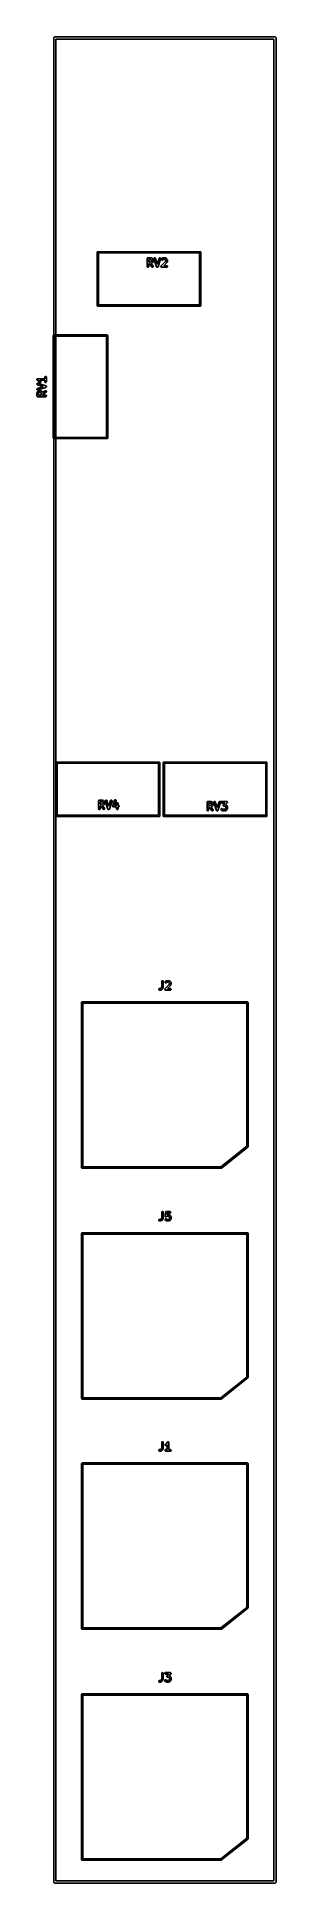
# Model space of a CAD drawing. Extents: x 17 to 40, y -182 to -6.
import ezdxf

# ---------------------------------------------------------------- set-up
doc = ezdxf.new("R2010")
doc.units = 0
doc.layers.add('BLACK', color=7, linetype='CONTINUOUS')

msp = doc.modelspace()

# ---------------------------------------------------------------- linework, layer by layer
at = {"layer": 'BLACK', "linetype": 'CONTINUOUS'}
for p, q in [((18.3999, -5.7683), (18.4018, -5.7487)), ((18.4004, -5.7732), (18.3999, -5.7683)), ((18.4004, -181.763), (18.4004, -5.7732)), ((18.4018, -5.7487), (18.4076, -5.7298)), ((18.4076, -5.7298), (18.4168, -5.7124)), ((18.4168, -5.7124), (18.4293, -5.6972)), ((18.4293, -5.6972), (18.4446, -5.6847)), ((18.4446, -5.6847), (18.4619, -5.6754)), ((18.4619, -5.6754), (18.4808, -5.6697)), ((18.4808, -5.6697), (18.4955, -5.6683)), ((18.4955, -5.6683), (18.5004, -5.6678)), ((18.5004, -5.6678), (18.5053, -5.6683)), ((18.5053, -5.6683), (39.4955, -5.6683)), ((18.6004, -5.8683), (18.6004, -181.668)), ((39.4004, -5.8683), (18.6004, -5.8683)), ((39.4004, -181.668), (39.4004, -5.8683)), ((39.4955, -5.6683), (39.5004, -5.6678)), ((39.5004, -5.6678), (39.5053, -5.6683)), ((39.5053, -5.6683), (39.52, -5.6697)), ((39.52, -5.6697), (39.5388, -5.6754)), ((39.5388, -5.6754), (39.5562, -5.6847)), ((39.5562, -5.6847), (39.5714, -5.6972)), ((39.5714, -5.6972), (39.5839, -5.7124)), ((39.5839, -5.7124), (39.5932, -5.7298)), ((39.5932, -5.7298), (39.5989, -5.7487)), ((39.5989, -5.7487), (39.6009, -5.7683)), ((39.6009, -5.7683), (39.6004, -5.7732)), ((39.6004, -5.7732), (39.6004, -181.763)), ((22.5427, -26.2285), (22.5439, -26.2167)), ((22.543, -26.2314), (22.5427, -26.2285)), ((22.543, -31.2955), (22.543, -26.2314)), ((22.5439, -26.2167), (22.5473, -26.2054)), ((22.5473, -26.2054), (22.5529, -26.195)), ((22.5529, -26.195), (22.5604, -26.1859)), ((22.5604, -26.1859), (22.5695, -26.1784)), ((22.5695, -26.1784), (22.5799, -26.1728)), ((22.5799, -26.1728), (22.5912, -26.1694)), ((22.5912, -26.1694), (22.6001, -26.1685)), ((22.6001, -26.1685), (22.603, -26.1682)), ((22.603, -26.1682), (22.6059, -26.1685)), ((22.6059, -26.1685), (32.3701, -26.1685)), ((22.663, -26.2885), (22.663, -31.2385)), ((32.313, -26.2885), (22.663, -26.2885)), ((32.313, -31.2385), (32.313, -26.2885)), ((32.3701, -26.1685), (32.373, -26.1682)), ((32.373, -26.1682), (32.3759, -26.1685)), ((32.3759, -26.1685), (32.3759, -26.1685)), ((32.3759, -26.1685), (32.3848, -26.1694)), ((32.3848, -26.1694), (32.3961, -26.1728)), ((32.3961, -26.1728), (32.4065, -26.1784)), ((32.4065, -26.1784), (32.4156, -26.1859)), ((32.4156, -26.1859), (32.4231, -26.195)), ((32.4231, -26.195), (32.4287, -26.2054)), ((32.4287, -26.2054), (32.4321, -26.2167)), ((32.4321, -26.2167), (32.4333, -26.2285)), ((32.4333, -26.2285), (32.433, -26.2314)), ((32.433, -26.2314), (32.433, -31.2956)), ((27.3075, -26.8297), (27.3083, -26.8227)), ((27.3075, -26.8302), (27.3075, -26.8297)), ((27.3075, -26.8303), (27.3075, -26.8302)), ((27.3075, -26.8308), (27.3075, -26.8303)), ((27.3075, -26.8303), (27.3075, -26.8303)), ((27.3075, -27.5808), (27.3075, -26.8308)), ((27.3089, -27.5954), (27.3075, -27.5808)), ((27.3083, -26.8227), (27.309, -26.8157)), ((27.3132, -27.6094), (27.3089, -27.5954)), ((27.309, -26.8157), (27.3091, -26.8155)), ((27.3091, -26.8152), (27.3113, -26.8085)), ((27.3091, -26.8155), (27.3091, -26.8152)), ((27.3113, -26.8085), (27.3134, -26.8017)), ((27.32, -27.6223), (27.3132, -27.6094)), ((27.3134, -26.8017), (27.3135, -26.8015)), ((27.3135, -26.8015), (27.3136, -26.8012)), ((27.3136, -26.8012), (27.317, -26.795)), ((27.317, -26.795), (27.3203, -26.7888)), ((27.3293, -27.6336), (27.32, -27.6223)), ((27.3203, -26.7888), (27.3205, -26.7886)), ((27.3205, -26.7886), (27.3206, -26.7884)), ((27.3206, -26.7884), (27.3252, -26.783)), ((27.3252, -26.783), (27.3297, -26.7776)), ((27.3406, -27.643), (27.3293, -27.6336)), ((27.3297, -26.7776), (27.3299, -26.7774)), ((27.3299, -26.7774), (27.33, -26.7772)), ((27.33, -26.7772), (27.3355, -26.7728)), ((27.3355, -26.7728), (27.341, -26.7683)), ((27.3534, -27.6499), (27.3406, -27.643)), ((27.341, -26.7683), (27.3412, -26.7682)), ((27.3412, -26.7682), (27.3414, -26.768)), ((27.3414, -26.768), (27.3477, -26.7648)), ((27.3477, -26.7648), (27.3539, -26.7614)), ((27.3674, -27.6543), (27.3534, -27.6499)), ((27.3539, -26.7614), (27.3542, -26.7614)), ((27.3542, -26.7614), (27.3544, -26.7612)), ((27.3544, -26.7612), (27.3612, -26.7592)), ((27.3612, -26.7592), (27.3679, -26.7572)), ((27.382, -27.6558), (27.3674, -27.6543)), ((27.3679, -26.7572), (27.3682, -26.7572)), ((27.3682, -26.7572), (27.3684, -26.7571)), ((27.3684, -26.7571), (27.3755, -26.7565)), ((27.3755, -26.7565), (27.3825, -26.7558)), ((27.3966, -27.6545), (27.382, -27.6558)), ((27.3825, -26.7558), (27.6682, -26.7558)), ((27.4106, -27.6503), (27.3966, -27.6545)), ((27.4236, -27.6435), (27.4106, -27.6503)), ((27.435, -27.6344), (27.4236, -27.6435)), ((27.4444, -27.6232), (27.435, -27.6344)), ((27.4514, -27.6103), (27.4444, -27.6232)), ((27.4559, -27.5964), (27.4514, -27.6103)), ((27.4575, -27.5818), (27.4559, -27.5964)), ((27.4575, -26.9058), (27.4575, -27.1486)), ((27.6505, -26.9058), (27.4575, -26.9058)), ((27.4575, -27.1486), (27.6505, -27.1486)), ((27.522, -27.2986), (27.4575, -27.2986)), ((27.4575, -27.2986), (27.4575, -27.5808)), ((27.4575, -27.5808), (27.4575, -27.5818)), ((27.7496, -27.6238), (27.522, -27.2986)), ((27.6952, -26.9281), (27.6505, -26.9058)), ((27.6505, -27.1486), (27.6952, -27.1263)), ((27.6682, -26.7558), (27.6693, -26.7558)), ((27.6693, -26.7558), (27.6715, -26.756)), ((27.6715, -26.756), (27.6737, -26.756)), ((27.6737, -26.756), (27.6787, -26.7569)), ((27.6787, -26.7569), (27.6838, -26.7574)), ((27.6838, -26.7574), (27.6859, -26.7581)), ((27.6859, -26.7581), (27.6881, -26.7585)), ((27.6881, -26.7585), (27.6929, -26.7603)), ((27.6929, -26.7603), (27.6978, -26.7618)), ((27.7137, -26.9466), (27.6952, -26.9281)), ((27.6952, -27.1263), (27.7137, -27.1078)), ((27.6978, -26.7618), (27.6997, -26.7629)), ((27.6997, -26.7629), (27.7018, -26.7637)), ((27.7008, -27.2912), (27.7001, -27.2915)), ((27.7001, -27.2915), (27.8725, -27.5378)), ((27.7018, -27.2907), (27.7008, -27.2912)), ((27.7018, -26.7637), (27.7732, -26.7994)), ((27.7732, -27.255), (27.7018, -27.2907)), ((27.7361, -26.9913), (27.7137, -26.9466)), ((27.7137, -27.1078), (27.7361, -27.0631)), ((27.7361, -27.0631), (27.7361, -26.9913)), ((27.7592, -27.6349), (27.7496, -27.6238)), ((27.7707, -27.644), (27.7592, -27.6349)), ((27.7837, -27.6506), (27.7707, -27.644)), ((27.7732, -26.7994), (27.7741, -26.7999)), ((27.7767, -27.2528), (27.7732, -27.255)), ((27.7741, -26.7999), (27.7776, -26.8022)), ((27.7805, -27.2508), (27.7767, -27.2528)), ((27.7776, -26.8022), (27.7814, -26.8042)), ((27.7829, -27.2489), (27.7805, -27.2508)), ((27.7814, -26.8042), (27.7838, -26.8062)), ((27.7856, -27.2472), (27.7829, -27.2489)), ((27.7978, -27.6546), (27.7837, -27.6506)), ((27.7838, -26.8062), (27.7864, -26.8079)), ((27.7886, -27.2443), (27.7856, -27.2472)), ((27.7864, -26.8079), (27.7894, -26.8108)), ((27.7919, -27.2417), (27.7886, -27.2443)), ((27.7894, -26.8108), (27.7927, -26.8135)), ((27.7927, -27.241), (27.7919, -27.2417)), ((27.7927, -26.8135), (27.8284, -26.8492)), ((27.8284, -27.2052), (27.7927, -27.241)), ((27.8124, -27.6558), (27.7978, -27.6546)), ((27.8269, -27.6541), (27.8124, -27.6558)), ((27.8408, -27.6496), (27.8269, -27.6541)), ((27.8284, -26.8492), (27.8291, -26.8499)), ((27.8311, -27.202), (27.8284, -27.2052)), ((27.8291, -26.8499), (27.8318, -26.8532)), ((27.834, -27.199), (27.8311, -27.202)), ((27.8318, -26.8532), (27.8346, -26.8563)), ((27.8357, -27.1964), (27.834, -27.199)), ((27.8346, -26.8563), (27.8363, -26.8589)), ((27.8377, -27.1939), (27.8357, -27.1964)), ((27.8363, -26.8589), (27.8383, -26.8614)), ((27.8397, -27.1902), (27.8377, -27.1939)), ((27.8383, -26.8614), (27.8402, -26.8651)), ((27.842, -27.1867), (27.8397, -27.1902)), ((27.8402, -26.8651), (27.8424, -26.8687)), ((27.8537, -27.6425), (27.8408, -27.6496)), ((27.8424, -27.1858), (27.842, -27.1867)), ((27.8424, -26.8687), (27.8782, -26.9401)), ((27.8782, -27.1143), (27.8424, -27.1858)), ((27.8648, -27.6331), (27.8537, -27.6425)), ((27.874, -27.6216), (27.8648, -27.6331)), ((27.8725, -27.5378), (27.8731, -27.5386)), ((27.8731, -27.5386), (27.8801, -27.5515)), ((27.8807, -27.6086), (27.874, -27.6216)), ((27.8782, -26.9401), (27.8786, -26.941)), ((27.8789, -27.1123), (27.8782, -27.1143)), ((27.8786, -26.941), (27.8794, -26.9431)), ((27.88, -27.1103), (27.8789, -27.1123)), ((27.8794, -26.9431), (27.8804, -26.9451)), ((27.8816, -27.1054), (27.88, -27.1103)), ((27.8801, -27.5515), (27.8845, -27.5655)), ((27.8804, -26.9451), (27.8819, -26.95)), ((27.8848, -27.5946), (27.8807, -27.6086)), ((27.8834, -27.1007), (27.8816, -27.1054)), ((27.8819, -26.95), (27.8837, -26.9548)), ((27.8838, -27.0985), (27.8834, -27.1007)), ((27.8837, -26.9548), (27.884, -26.957)), ((27.8844, -27.0964), (27.8838, -27.0985)), ((27.884, -26.957), (27.8846, -26.9591)), ((27.885, -27.0913), (27.8844, -27.0964)), ((27.8845, -27.5655), (27.8861, -27.58)), ((27.8846, -26.9591), (27.8851, -26.9642)), ((27.8861, -27.58), (27.8848, -27.5946)), ((27.8859, -27.0862), (27.885, -27.0913)), ((27.8851, -26.9642), (27.8859, -26.9692)), ((27.8861, -27.0818), (27.8858, -27.084)), ((27.8858, -27.084), (27.8859, -27.0862)), ((27.8859, -26.9692), (27.8859, -26.9714)), ((27.8859, -26.9714), (27.8861, -26.9736)), ((27.8861, -26.9736), (27.8861, -27.0808)), ((27.8861, -27.0808), (27.8861, -27.0818)), ((27.9506, -26.8246), (27.9532, -26.8102)), ((27.9508, -26.8392), (27.9506, -26.8246)), ((27.9539, -26.8535), (27.9508, -26.8392)), ((27.9532, -26.8102), (27.9586, -26.7965)), ((27.9542, -26.8545), (27.9539, -26.8535)), ((28.2042, -27.6045), (27.9542, -26.8545)), ((27.9586, -26.7965), (27.9666, -26.7842)), ((27.9666, -26.7842), (27.9767, -26.7737)), ((27.9767, -26.7737), (27.9887, -26.7653)), ((27.9887, -26.7653), (28.0021, -26.7595)), ((28.0021, -26.7595), (28.0164, -26.7563)), ((28.0164, -26.7563), (28.0311, -26.756)), ((28.0311, -26.756), (28.0455, -26.7585)), ((28.0455, -26.7585), (28.0591, -26.7638)), ((28.0591, -26.7638), (28.0715, -26.7717)), ((28.0715, -26.7717), (28.0821, -26.7817)), ((28.0821, -26.7817), (28.0905, -26.7937)), ((28.0905, -26.7937), (28.0965, -26.8071)), ((28.0965, -26.8071), (28.2754, -27.3436)), ((28.2063, -27.6092), (28.2042, -27.6045)), ((28.2082, -27.6141), (28.2063, -27.6092)), ((28.2093, -27.6159), (28.2082, -27.6141)), ((28.2102, -27.6179), (28.2093, -27.6159)), ((28.2132, -27.6221), (28.2102, -27.6179)), ((28.2159, -27.6265), (28.2132, -27.6221)), ((28.2174, -27.6281), (28.2159, -27.6265)), ((28.2186, -27.6298), (28.2174, -27.6281)), ((28.2224, -27.6334), (28.2186, -27.6298)), ((28.2259, -27.6372), (28.2224, -27.6334)), ((28.2277, -27.6384), (28.2259, -27.6372)), ((28.2292, -27.6399), (28.2277, -27.6384)), ((28.2336, -27.6427), (28.2292, -27.6399)), ((28.2378, -27.6457), (28.2336, -27.6427)), ((28.2398, -27.6466), (28.2378, -27.6457)), ((28.2416, -27.6477), (28.2398, -27.6466)), ((28.2464, -27.6496), (28.2416, -27.6477)), ((28.2511, -27.6518), (28.2464, -27.6496)), ((28.2532, -27.6523), (28.2511, -27.6518)), ((28.2552, -27.653), (28.2532, -27.6523)), ((28.2603, -27.6539), (28.2552, -27.653)), ((28.2654, -27.6551), (28.2603, -27.6539)), ((28.2675, -27.6552), (28.2654, -27.6551)), ((28.2696, -27.6556), (28.2675, -27.6552)), ((28.2748, -27.6555), (28.2696, -27.6556)), ((28.28, -27.6556), (28.2748, -27.6555)), ((28.2754, -27.3436), (28.4542, -26.8071)), ((28.2821, -27.6553), (28.28, -27.6556)), ((28.2843, -27.6553), (28.2821, -27.6553)), ((28.2894, -27.6541), (28.2843, -27.6553)), ((28.2945, -27.6533), (28.2894, -27.6541)), ((28.2965, -27.6526), (28.2945, -27.6533)), ((28.2986, -27.6521), (28.2965, -27.6526)), ((28.3033, -27.65), (28.2986, -27.6521)), ((28.3082, -27.6482), (28.3033, -27.65)), ((28.31, -27.6471), (28.3082, -27.6482)), ((28.312, -27.6462), (28.31, -27.6471)), ((28.3162, -27.6433), (28.312, -27.6462)), ((28.3207, -27.6406), (28.3162, -27.6433)), ((28.3222, -27.6391), (28.3207, -27.6406)), ((28.324, -27.6379), (28.3222, -27.6391)), ((28.3276, -27.6341), (28.324, -27.6379)), ((28.3314, -27.6306), (28.3276, -27.6341)), ((28.3327, -27.6289), (28.3314, -27.6306)), ((28.3342, -27.6273), (28.3327, -27.6289)), ((28.337, -27.623), (28.3342, -27.6273)), ((28.34, -27.6188), (28.337, -27.623)), ((28.3409, -27.6168), (28.34, -27.6188)), ((28.3421, -27.615), (28.3409, -27.6168)), ((28.344, -27.6102), (28.3421, -27.615)), ((28.3462, -27.6055), (28.344, -27.6102)), ((28.3465, -27.6045), (28.3462, -27.6055)), ((28.5965, -26.8545), (28.3465, -27.6045)), ((28.4542, -26.8071), (28.4545, -26.8061)), ((28.4545, -26.8061), (28.4607, -26.7928)), ((28.4607, -26.7928), (28.4693, -26.781)), ((28.4693, -26.781), (28.48, -26.771)), ((28.48, -26.771), (28.4925, -26.7634)), ((28.4925, -26.7634), (28.5062, -26.7583)), ((28.5062, -26.7583), (28.5207, -26.7559)), ((28.5207, -26.7559), (28.5353, -26.7564)), ((28.5353, -26.7564), (28.5496, -26.7598)), ((28.5496, -26.7598), (28.5629, -26.7659)), ((28.5629, -26.7659), (28.5748, -26.7744)), ((28.5748, -26.7744), (28.5848, -26.7851)), ((28.5848, -26.7851), (28.5926, -26.7975)), ((28.5926, -26.7975), (28.5977, -26.8112)), ((28.5998, -26.8402), (28.5965, -26.8545)), ((28.5977, -26.8112), (28.6002, -26.8256)), ((28.6002, -26.8256), (28.5998, -26.8402)), ((28.6289, -27.5803), (28.6297, -27.5732)), ((28.6289, -27.5804), (28.6289, -27.5803)), ((28.6289, -27.5805), (28.6289, -27.5804)), ((28.6296, -27.5877), (28.6289, -27.5805)), ((28.6303, -27.5948), (28.6296, -27.5877)), ((28.6297, -27.5732), (28.6304, -27.566)), ((28.6303, -27.595), (28.6303, -27.5948)), ((28.6303, -27.5951), (28.6303, -27.595)), ((28.6324, -27.602), (28.6303, -27.5951)), ((28.6304, -27.5658), (28.6305, -27.5657)), ((28.6304, -27.566), (28.6304, -27.5658)), ((28.6305, -27.5657), (28.6326, -27.5588)), ((28.6344, -27.6089), (28.6324, -27.602)), ((28.6326, -27.5588), (28.6347, -27.552)), ((28.6344, -27.609), (28.6344, -27.6089)), ((28.6345, -27.6091), (28.6344, -27.609)), ((28.6379, -27.6157), (28.6345, -27.6091)), ((28.6347, -27.5518), (28.6348, -27.5517)), ((28.6347, -27.552), (28.6347, -27.5518)), ((28.6348, -27.5517), (28.6382, -27.5454)), ((28.6412, -27.6219), (28.6379, -27.6157)), ((28.6382, -27.5454), (28.6416, -27.5391)), ((28.6413, -27.622), (28.6412, -27.6219)), ((28.6413, -27.6221), (28.6413, -27.622)), ((28.6459, -27.6277), (28.6413, -27.6221)), ((28.6416, -27.5391), (28.6417, -27.539)), ((28.6417, -27.5388), (28.6464, -27.5333)), ((28.6417, -27.539), (28.6417, -27.5388)), ((28.6503, -27.6333), (28.6459, -27.6277)), ((28.6464, -27.5333), (28.6509, -27.5278)), ((28.6504, -27.6333), (28.6503, -27.6333)), ((28.6505, -27.6334), (28.6504, -27.6333)), ((28.656, -27.638), (28.6505, -27.6334)), ((28.6509, -27.5278), (29.0669, -27.1117)), ((28.6616, -27.6427), (28.656, -27.638)), ((28.6617, -27.6427), (28.6616, -27.6427)), ((28.6618, -27.6428), (28.6617, -27.6427)), ((28.6681, -27.6463), (28.6618, -27.6428)), ((28.6646, -26.902), (28.6661, -26.8874)), ((28.666, -26.9165), (28.6646, -26.902)), ((28.6702, -26.9306), (28.666, -26.9165)), ((28.6661, -26.8874), (28.6704, -26.8734)), ((28.6744, -27.6497), (28.6681, -27.6463)), ((28.677, -26.9435), (28.6702, -26.9306)), ((28.6704, -26.8734), (28.6773, -26.8605)), ((28.6745, -27.6498), (28.6744, -27.6497)), ((28.6746, -27.6498), (28.6745, -27.6498)), ((28.6815, -27.652), (28.6746, -27.6498)), ((28.6862, -26.9549), (28.677, -26.9435)), ((28.6773, -26.8605), (28.6866, -26.8492)), ((28.6883, -27.6541), (28.6815, -27.652)), ((28.6975, -26.9642), (28.6862, -26.9549)), ((28.6866, -26.8492), (28.7223, -26.8135)), ((28.6885, -27.6542), (28.6883, -27.6541)), ((28.6886, -27.6542), (28.6885, -27.6542)), ((28.6957, -27.655), (28.6886, -27.6542)), ((28.7029, -27.6558), (28.6957, -27.655)), ((28.7103, -26.9713), (28.6975, -26.9642)), ((28.7031, -27.6558), (28.7029, -27.6558)), ((28.7032, -27.6558), (28.7031, -27.6558)), ((28.7031, -27.6558), (28.7031, -27.6558)), ((28.7039, -27.6558), (28.7032, -27.6558)), ((29.1682, -27.6558), (28.7039, -27.6558)), ((28.7243, -26.9756), (28.7103, -26.9713)), ((28.7223, -26.8135), (28.7231, -26.8127)), ((28.7231, -26.8127), (28.7264, -26.8101)), ((28.7389, -26.9772), (28.7243, -26.9756)), ((28.7264, -26.8101), (28.7294, -26.8072)), ((28.7294, -26.8072), (28.7321, -26.8055)), ((28.7321, -26.8055), (28.7345, -26.8036)), ((28.7345, -26.8036), (28.7382, -26.8017)), ((28.7382, -26.8017), (28.7418, -26.7994)), ((28.7534, -26.9759), (28.7389, -26.9772)), ((28.7418, -26.7994), (28.8132, -26.7637)), ((28.7675, -26.9719), (28.7534, -26.9759)), ((28.7805, -26.9651), (28.7675, -26.9719)), ((28.7919, -26.956), (28.7805, -26.9651)), ((28.7927, -26.9552), (28.7919, -26.956)), ((28.8198, -26.9281), (28.7927, -26.9552)), ((28.8132, -26.7637), (28.8142, -26.7632)), ((28.8142, -26.7632), (28.8163, -26.7625)), ((28.8163, -26.7625), (28.8182, -26.7614)), ((28.8182, -26.7614), (28.8231, -26.76)), ((28.8645, -26.9058), (28.8198, -26.9281)), ((28.8231, -26.76), (28.8279, -26.7582)), ((28.8279, -26.7582), (28.8301, -26.7579)), ((28.8301, -26.7579), (28.8322, -26.7572)), ((28.8322, -26.7572), (28.8373, -26.7567)), ((28.8373, -26.7567), (28.8424, -26.7559)), ((28.8424, -26.7559), (28.8446, -26.756)), ((28.8446, -26.756), (28.8468, -26.7558)), ((28.8468, -26.7558), (29.0254, -26.7558)), ((29.0077, -26.9058), (28.8645, -26.9058)), ((29.1855, -27.2052), (28.885, -27.5058)), ((28.885, -27.5058), (29.1682, -27.5058)), ((29.0524, -26.9281), (29.0077, -26.9058)), ((29.0254, -26.7558), (29.0264, -26.7558)), ((29.0264, -26.7558), (29.0286, -26.756)), ((29.0286, -26.756), (29.0308, -26.756)), ((29.0308, -26.756), (29.0359, -26.7569)), ((29.0359, -26.7569), (29.0409, -26.7574)), ((29.0409, -26.7574), (29.043, -26.7581)), ((29.043, -26.7581), (29.0452, -26.7585)), ((29.0452, -26.7585), (29.05, -26.7603)), ((29.05, -26.7603), (29.0549, -26.7618)), ((29.0709, -26.9466), (29.0524, -26.9281)), ((29.0549, -26.7618), (29.0568, -26.7629)), ((29.0568, -26.7629), (29.0589, -26.7637)), ((29.0589, -26.7637), (29.1303, -26.7994)), ((29.0669, -27.1117), (29.0932, -27.0329)), ((29.0932, -26.9913), (29.0709, -26.9466)), ((29.0932, -27.0329), (29.0932, -26.9913)), ((29.1303, -26.7994), (29.1313, -26.7999)), ((29.1313, -26.7999), (29.1348, -26.8022)), ((29.1348, -26.8022), (29.1385, -26.8042)), ((29.1385, -26.8042), (29.1409, -26.8062)), ((29.1409, -26.8062), (29.1435, -26.8079)), ((29.1435, -26.8079), (29.1466, -26.8108)), ((29.1466, -26.8108), (29.1498, -26.8135)), ((29.1498, -26.8135), (29.1855, -26.8492)), ((29.1682, -27.5058), (29.1693, -27.5058)), ((29.1828, -27.6544), (29.1682, -27.6558)), ((29.1693, -27.5058), (29.1838, -27.5074)), ((29.1968, -27.6501), (29.1828, -27.6544)), ((29.1838, -27.5074), (29.1978, -27.5118)), ((29.1855, -26.8492), (29.1863, -26.8499)), ((29.1869, -27.2035), (29.1855, -27.2052)), ((29.1863, -26.8499), (29.1889, -26.8532)), ((29.1886, -27.202), (29.1869, -27.2035)), ((29.1916, -27.1979), (29.1886, -27.202)), ((29.1889, -26.8532), (29.1918, -26.8563)), ((29.1948, -27.1939), (29.1916, -27.1979)), ((29.1918, -26.8563), (29.1935, -26.8589)), ((29.1935, -26.8589), (29.1954, -26.8614)), ((29.1959, -27.192), (29.1948, -27.1939)), ((29.1954, -26.8614), (29.1973, -26.8651)), ((29.1972, -27.1902), (29.1959, -27.192)), ((29.2097, -27.6433), (29.1968, -27.6501)), ((29.1993, -27.1856), (29.1972, -27.1902)), ((29.1973, -26.8651), (29.1996, -26.8687)), ((29.1978, -27.5118), (29.2106, -27.5189)), ((29.2017, -27.181), (29.1993, -27.1856)), ((29.1996, -26.8687), (29.2353, -26.9401)), ((29.2024, -27.1789), (29.2017, -27.181)), ((29.2033, -27.1769), (29.2024, -27.1789)), ((29.2037, -27.1759), (29.2033, -27.1769)), ((29.2394, -27.0688), (29.2037, -27.1759)), ((29.2211, -27.634), (29.2097, -27.6433)), ((29.2106, -27.5189), (29.2218, -27.5283)), ((29.2304, -27.6227), (29.2211, -27.634)), ((29.2218, -27.5283), (29.231, -27.5397)), ((29.2374, -27.6098), (29.2304, -27.6227)), ((29.231, -27.5397), (29.2378, -27.5527)), ((29.2353, -26.9401), (29.2358, -26.941)), ((29.2358, -26.941), (29.2365, -26.9431)), ((29.2365, -26.9431), (29.2376, -26.9451)), ((29.2417, -27.5959), (29.2374, -27.6098)), ((29.2376, -26.9451), (29.239, -26.95)), ((29.2378, -27.5527), (29.2419, -27.5667)), ((29.239, -26.95), (29.2408, -26.9548)), ((29.2403, -27.0647), (29.2394, -27.0688)), ((29.2416, -27.0607), (29.2403, -27.0647)), ((29.2408, -26.9548), (29.2411, -26.957)), ((29.2411, -26.957), (29.2418, -26.9591)), ((29.2419, -27.0576), (29.2416, -27.0607)), ((29.2432, -27.5813), (29.2417, -27.5959)), ((29.2418, -26.9591), (29.2423, -26.9642)), ((29.2426, -27.0545), (29.2419, -27.0576)), ((29.2419, -27.5667), (29.2432, -27.5813)), ((29.2423, -26.9642), (29.2431, -26.9692)), ((29.2427, -27.0503), (29.2426, -27.0545)), ((29.2432, -27.0461), (29.2427, -27.0503)), ((29.2431, -26.9692), (29.243, -26.9714)), ((29.243, -26.9714), (29.2432, -26.9736)), ((29.2432, -26.9736), (29.2432, -27.0451)), ((29.2432, -27.0451), (29.2432, -27.0461)), ((22.5427, -31.2985), (22.543, -31.2955)), ((22.5439, -31.3103), (22.5427, -31.2985)), ((22.5473, -31.3216), (22.5439, -31.3103)), ((22.5529, -31.332), (22.5473, -31.3216)), ((22.5604, -31.3411), (22.5529, -31.332)), ((22.5695, -31.3486), (22.5604, -31.3411)), ((22.5799, -31.3542), (22.5695, -31.3486)), ((22.5912, -31.3576), (22.5799, -31.3542)), ((22.6001, -31.3585), (22.5912, -31.3576)), ((22.603, -31.3588), (22.6001, -31.3585)), ((22.6001, -31.3585), (22.6001, -31.3585)), ((22.6059, -31.3585), (22.603, -31.3588)), ((32.3701, -31.3585), (22.6059, -31.3585)), ((22.663, -31.2385), (32.313, -31.2385)), ((32.373, -31.3588), (32.3701, -31.3585)), ((32.3848, -31.3576), (32.373, -31.3588)), ((32.3961, -31.3542), (32.3848, -31.3576)), ((32.4065, -31.3486), (32.3961, -31.3542)), ((32.4156, -31.3411), (32.4065, -31.3486)), ((32.4231, -31.332), (32.4156, -31.3411)), ((32.4287, -31.3216), (32.4231, -31.332)), ((32.4321, -31.3103), (32.4287, -31.3216)), ((32.433, -31.3014), (32.4321, -31.3103)), ((32.433, -31.2956), (32.4333, -31.2985)), ((32.4333, -31.2985), (32.433, -31.3014)), ((18.3577, -34.175), (18.3589, -34.1632)), ((18.358, -34.178), (18.3577, -34.175)), ((18.358, -43.9421), (18.358, -34.178)), ((18.3589, -34.1632), (18.3623, -34.1519)), ((18.3623, -34.1519), (18.3679, -34.1415)), ((18.3679, -34.1415), (18.3754, -34.1324)), ((18.3754, -34.1324), (18.3845, -34.1249)), ((18.3845, -34.1249), (18.3949, -34.1193)), ((18.3949, -34.1193), (18.4062, -34.1159)), ((18.4062, -34.1159), (18.4151, -34.115)), ((18.4151, -34.115), (18.418, -34.1147)), ((18.4151, -34.115), (18.4151, -34.115)), ((18.418, -34.1147), (18.4209, -34.115)), ((18.4209, -34.115), (23.4851, -34.115)), ((18.478, -34.235), (18.478, -43.885)), ((23.428, -34.235), (18.478, -34.235)), ((23.428, -43.885), (23.428, -34.235)), ((23.4851, -34.115), (23.488, -34.1147)), ((23.488, -34.1147), (23.4909, -34.115)), ((23.4909, -34.115), (23.4998, -34.1159)), ((23.4998, -34.1159), (23.5111, -34.1193)), ((23.5111, -34.1193), (23.5215, -34.1249)), ((23.5215, -34.1249), (23.5306, -34.1324)), ((23.5306, -34.1324), (23.5381, -34.1415)), ((23.5381, -34.1415), (23.5437, -34.1519)), ((23.5437, -34.1519), (23.5471, -34.1632)), ((23.5471, -34.1632), (23.5483, -34.175)), ((23.5483, -34.175), (23.548, -34.1779)), ((23.548, -34.1779), (23.548, -43.9421)), ((16.8023, -38.3629), (16.8031, -38.3558)), ((16.8023, -38.363), (16.8023, -38.3629)), ((16.803, -38.3706), (16.8023, -38.363)), ((16.8023, -38.363), (16.8023, -38.363)), ((16.8036, -38.3775), (16.803, -38.3706)), ((16.8031, -38.3558), (16.8038, -38.3485)), ((16.8036, -38.3776), (16.8036, -38.3775)), ((16.8057, -38.3846), (16.8036, -38.3776)), ((16.8036, -38.3776), (16.8036, -38.3776)), ((16.8038, -38.3484), (16.806, -38.3413)), ((16.8038, -38.3485), (16.8038, -38.3484)), ((16.8038, -38.3484), (16.8038, -38.3484)), ((16.8077, -38.3916), (16.8057, -38.3846)), ((16.806, -38.3413), (16.8081, -38.3345)), ((16.8063, -38.7679), (16.8124, -38.7546)), ((16.8077, -38.3917), (16.8077, -38.3916)), ((16.8077, -38.3916), (16.8077, -38.3916)), ((16.8109, -38.3977), (16.8077, -38.3917)), ((16.8081, -38.3345), (16.8082, -38.3345)), ((16.8082, -38.3344), (16.8117, -38.328)), ((16.8082, -38.3345), (16.8082, -38.3344)), ((16.8145, -38.4045), (16.8109, -38.3977)), ((16.8117, -38.328), (16.8151, -38.3216)), ((16.8124, -38.7546), (16.8209, -38.7427)), ((16.8145, -38.4046), (16.8145, -38.4045)), ((16.819, -38.4102), (16.8145, -38.4046)), ((16.8145, -38.4046), (16.8145, -38.4046)), ((16.8151, -38.3216), (16.8152, -38.3215)), ((16.8151, -38.3216), (16.8151, -38.3216)), ((16.8152, -38.3215), (16.8198, -38.316)), ((16.8236, -38.416), (16.819, -38.4102)), ((16.8198, -38.316), (16.8244, -38.3104)), ((16.8209, -38.7427), (16.8316, -38.7327)), ((16.8237, -38.416), (16.8236, -38.416)), ((16.8294, -38.4208), (16.8237, -38.416)), ((16.8237, -38.416), (16.8237, -38.416)), ((16.8244, -38.3104), (16.8245, -38.3103)), ((16.8245, -38.3103), (16.8303, -38.3056)), ((16.8245, -38.3103), (16.8245, -38.3103)), ((16.8348, -38.4254), (16.8294, -38.4208)), ((16.8303, -38.3056), (16.8358, -38.3011)), ((16.8316, -38.7327), (16.844, -38.7249)), ((16.8349, -38.4254), (16.8348, -38.4254)), ((16.8349, -38.4255), (16.8349, -38.4254)), ((16.8357, -38.426), (16.8349, -38.4255)), ((16.8349, -38.4255), (16.8349, -38.4255)), ((16.9366, -38.4933), (16.8357, -38.426)), ((16.8358, -38.3011), (16.8359, -38.301)), ((16.8358, -38.3011), (16.8358, -38.3011)), ((16.8359, -38.301), (16.8427, -38.2974)), ((16.8427, -38.2974), (16.8487, -38.2942)), ((16.844, -38.7249), (16.8577, -38.7198)), ((16.8487, -38.2942), (16.8488, -38.2942)), ((16.8488, -38.2942), (16.8559, -38.292)), ((16.8488, -38.2942), (16.8488, -38.2942)), ((16.8559, -38.292), (16.8627, -38.29)), ((16.8577, -38.7198), (16.8721, -38.7173)), ((16.8627, -38.29), (16.8628, -38.29)), ((16.8628, -38.29), (16.8701, -38.2893)), ((16.8628, -38.29), (16.8628, -38.29)), ((16.8701, -38.2893), (16.8773, -38.2886)), ((16.8721, -38.7173), (16.8867, -38.7177)), ((16.8773, -38.2886), (17.5523, -38.2886)), ((16.8867, -38.7177), (16.901, -38.721)), ((16.901, -38.721), (17.651, -38.971)), ((16.9942, -38.5509), (16.9366, -38.4933)), ((17.0245, -38.6114), (16.9942, -38.5509)), ((17.0323, -38.6238), (17.0245, -38.6114)), ((17.0423, -38.6344), (17.0323, -38.6238)), ((17.0543, -38.6429), (17.0423, -38.6344)), ((17.0676, -38.6489), (17.0543, -38.6429)), ((17.0819, -38.6522), (17.0676, -38.6489)), ((17.0965, -38.6527), (17.0819, -38.6522)), ((17.5523, -38.4386), (17.0941, -38.4386)), ((17.0941, -38.4386), (17.1089, -38.4534)), ((17.1109, -38.6503), (17.0965, -38.6527)), ((17.1089, -38.4534), (17.1096, -38.4541)), ((17.1096, -38.4541), (17.1123, -38.4574)), ((17.1246, -38.6452), (17.1109, -38.6503)), ((17.1123, -38.4574), (17.1151, -38.4605)), ((17.1151, -38.4605), (17.1168, -38.4631)), ((17.1168, -38.4631), (17.1188, -38.4656)), ((17.1188, -38.4656), (17.1207, -38.4693)), ((17.1207, -38.4693), (17.1229, -38.4729)), ((17.1229, -38.4729), (17.1587, -38.5443)), ((17.1371, -38.6375), (17.1246, -38.6452)), ((17.1478, -38.6275), (17.1371, -38.6375)), ((17.1564, -38.6156), (17.1478, -38.6275)), ((17.1625, -38.6023), (17.1564, -38.6156)), ((17.1587, -38.5443), (17.1591, -38.5453)), ((17.1591, -38.5453), (17.1642, -38.559)), ((17.1659, -38.5881), (17.1625, -38.6023)), ((17.1642, -38.559), (17.1664, -38.5735)), ((17.1664, -38.5735), (17.1659, -38.5881)), ((17.5523, -38.1482), (17.5539, -38.1337)), ((17.5523, -38.1493), (17.5523, -38.1482)), ((17.5523, -38.2886), (17.5523, -38.1493)), ((17.5523, -38.5779), (17.5523, -38.4386)), ((17.5537, -38.5924), (17.5523, -38.5779)), ((17.5579, -38.6064), (17.5537, -38.5924)), ((17.5539, -38.1337), (17.5584, -38.1197)), ((17.5648, -38.6194), (17.5579, -38.6064)), ((17.5584, -38.1197), (17.5654, -38.1069)), ((17.5741, -38.6307), (17.5648, -38.6194)), ((17.5654, -38.1069), (17.5748, -38.0957)), ((17.5853, -38.64), (17.5741, -38.6307)), ((17.5748, -38.0957), (17.5862, -38.0865)), ((17.5982, -38.647), (17.5853, -38.64)), ((17.5862, -38.0865), (17.5992, -38.0797)), ((17.6122, -38.6513), (17.5982, -38.647)), ((17.5992, -38.0797), (17.6132, -38.0756)), ((17.6268, -38.6529), (17.6122, -38.6513)), ((17.6132, -38.0756), (17.6278, -38.0743)), ((17.6413, -38.6515), (17.6268, -38.6529)), ((17.6278, -38.0743), (17.6424, -38.0758)), ((17.6554, -38.6474), (17.6413, -38.6515)), ((17.6424, -38.0758), (17.6563, -38.0801)), ((17.6684, -38.6406), (17.6554, -38.6474)), ((17.6563, -38.0801), (17.6692, -38.0871)), ((17.6798, -38.6314), (17.6684, -38.6406)), ((17.6692, -38.0871), (17.6805, -38.0964)), ((17.6892, -38.6202), (17.6798, -38.6314)), ((17.6805, -38.0964), (17.6898, -38.1078)), ((17.6962, -38.6074), (17.6892, -38.6202)), ((17.6898, -38.1078), (17.6966, -38.1207)), ((17.7006, -38.5934), (17.6962, -38.6074)), ((17.6966, -38.1207), (17.7009, -38.1347)), ((17.7023, -38.5789), (17.7006, -38.5934)), ((17.7009, -38.1347), (17.7023, -38.1493)), ((17.7023, -38.1493), (17.7023, -38.5779)), ((17.7023, -38.5779), (17.7023, -38.5789)), ((16.8023, -39.6482), (16.8025, -39.646)), ((16.8023, -39.6493), (16.8023, -39.6482)), ((16.8023, -39.935), (16.8023, -39.6493)), ((16.803, -39.942), (16.8023, -39.935)), ((16.8024, -38.7968), (16.8029, -38.7822)), ((16.8048, -38.8113), (16.8024, -38.7968)), ((16.8025, -39.2864), (16.805, -39.272)), ((16.8028, -39.3011), (16.8025, -39.2864)), ((16.8025, -39.6438), (16.8034, -39.6388)), ((16.8025, -39.646), (16.8025, -39.6438)), ((16.806, -39.3154), (16.8028, -39.3011)), ((16.8029, -38.7822), (16.8063, -38.7679)), ((16.8036, -39.9491), (16.803, -39.942)), ((16.8034, -39.6388), (16.8039, -39.6337)), ((16.8037, -39.9493), (16.8036, -39.9491)), ((16.8037, -39.9496), (16.8037, -39.9493)), ((16.8057, -39.9563), (16.8037, -39.9496)), ((16.8039, -39.6337), (16.8046, -39.6316)), ((16.8046, -39.6316), (16.805, -39.6294)), ((16.8099, -38.825), (16.8048, -38.8113)), ((16.805, -39.272), (16.8103, -39.2584)), ((16.805, -39.6294), (16.8068, -39.6246)), ((16.8077, -39.9631), (16.8057, -39.9563)), ((16.8118, -39.3288), (16.806, -39.3154)), ((16.8068, -39.6246), (16.8084, -39.6197)), ((16.8079, -39.9633), (16.8077, -39.9631)), ((16.8079, -39.9636), (16.8079, -39.9633)), ((16.8113, -39.9698), (16.8079, -39.9636)), ((16.8084, -39.6197), (16.8094, -39.6178)), ((16.8094, -39.6178), (16.8102, -39.6157)), ((16.8175, -38.8375), (16.8099, -38.825)), ((16.8102, -39.6157), (16.8459, -39.5443)), ((16.8103, -39.2584), (16.8182, -39.246)), ((16.8145, -39.9761), (16.8113, -39.9698)), ((16.8202, -39.3408), (16.8118, -39.3288)), ((16.8147, -39.9763), (16.8145, -39.9761)), ((16.8148, -39.9765), (16.8147, -39.9763)), ((16.8193, -39.982), (16.8148, -39.9765)), ((16.8275, -38.8482), (16.8175, -38.8375)), ((16.8182, -39.246), (16.8282, -39.2354)), ((16.8237, -39.9875), (16.8193, -39.982)), ((16.8307, -39.3509), (16.8202, -39.3408)), ((16.8239, -39.9876), (16.8237, -39.9875)), ((16.8241, -39.9878), (16.8239, -39.9876)), ((16.8295, -39.9923), (16.8241, -39.9878)), ((16.8393, -38.8568), (16.8275, -38.8482)), ((16.8282, -39.2354), (16.8402, -39.227)), ((16.8349, -39.9969), (16.8295, -39.9923)), ((16.843, -39.3589), (16.8307, -39.3509)), ((16.8351, -39.997), (16.8349, -39.9969)), ((16.8353, -39.9972), (16.8351, -39.997)), ((16.8415, -40.0005), (16.8353, -39.9972)), ((16.8526, -38.863), (16.8393, -38.8568)), ((16.8402, -39.227), (16.8536, -39.221)), ((16.8477, -40.0039), (16.8415, -40.0005)), ((16.8567, -39.3642), (16.843, -39.3589)), ((16.8459, -39.5443), (16.8464, -39.5434)), ((16.8464, -39.5434), (16.8487, -39.5399)), ((16.848, -40.004), (16.8477, -40.0039)), ((16.8482, -40.0041), (16.848, -40.004)), ((16.855, -40.0062), (16.8482, -40.0041)), ((16.8487, -39.5399), (16.8507, -39.5361)), ((16.8507, -39.5361), (16.8527, -39.5337)), ((16.8536, -38.8633), (16.8526, -38.863)), ((16.8527, -39.5337), (16.8544, -39.5311)), ((17.3901, -39.0421), (16.8536, -38.8633)), ((16.8536, -39.221), (17.3901, -39.0421)), ((16.8544, -39.5311), (16.8573, -39.5281)), ((16.8617, -40.0084), (16.855, -40.0062)), ((16.8711, -39.3669), (16.8567, -39.3642)), ((16.8573, -39.5281), (16.86, -39.5248)), ((16.86, -39.5248), (16.8957, -39.4891)), ((16.862, -40.0084), (16.8617, -40.0084)), ((16.8622, -40.0085), (16.862, -40.0084)), ((16.8692, -40.0092), (16.8622, -40.0085)), ((16.8762, -40.01), (16.8692, -40.0092)), ((16.8857, -39.3667), (16.8711, -39.3669)), ((16.8767, -40.01), (16.8762, -40.01)), ((16.8768, -40.01), (16.8767, -40.01)), ((16.8773, -40.01), (16.8768, -40.01)), ((16.8768, -40.01), (16.8768, -40.01)), ((17.6273, -40.01), (16.8773, -40.01)), ((16.9, -39.3636), (16.8857, -39.3667)), ((16.8957, -39.4891), (16.8964, -39.4884)), ((16.8964, -39.4884), (16.8997, -39.4857)), ((16.8997, -39.4857), (16.9028, -39.4829)), ((16.901, -39.3633), (16.9, -39.3636)), ((17.651, -39.1133), (16.901, -39.3633)), ((16.9028, -39.4829), (16.9054, -39.4812)), ((16.9054, -39.4812), (16.9079, -39.4792)), ((16.9079, -39.4792), (16.9116, -39.4773)), ((16.9116, -39.4773), (16.9152, -39.4751)), ((16.9152, -39.4751), (16.9866, -39.4393)), ((16.9746, -39.6223), (16.9523, -39.667)), ((16.9523, -39.667), (16.9523, -39.86)), ((16.9523, -39.86), (17.1951, -39.86)), ((16.9931, -39.6038), (16.9746, -39.6223)), ((16.9866, -39.4393), (16.9875, -39.4389)), ((16.9875, -39.4389), (16.9896, -39.4381)), ((16.9896, -39.4381), (16.9916, -39.4371)), ((16.9916, -39.4371), (16.9965, -39.4356)), ((17.0378, -39.5814), (16.9931, -39.6038)), ((16.9965, -39.4356), (17.0013, -39.4338)), ((17.0013, -39.4338), (17.0035, -39.4335)), ((17.0035, -39.4335), (17.0056, -39.4329)), ((17.0056, -39.4329), (17.0107, -39.4324)), ((17.0107, -39.4324), (17.0157, -39.4316)), ((17.0157, -39.4316), (17.0179, -39.4316)), ((17.0179, -39.4316), (17.0201, -39.4314)), ((17.0201, -39.4314), (17.1273, -39.4314)), ((17.1096, -39.5814), (17.0378, -39.5814)), ((17.1543, -39.6038), (17.1096, -39.5814)), ((17.1273, -39.4314), (17.1283, -39.4314)), ((17.1283, -39.4314), (17.1305, -39.4317)), ((17.1305, -39.4317), (17.1327, -39.4316)), ((17.1327, -39.4316), (17.1378, -39.4325)), ((17.1378, -39.4325), (17.1429, -39.4331)), ((17.1429, -39.4331), (17.145, -39.4337)), ((17.145, -39.4337), (17.1472, -39.4341)), ((17.1472, -39.4341), (17.1519, -39.4359)), ((17.1519, -39.4359), (17.1568, -39.4375)), ((17.1728, -39.6223), (17.1543, -39.6038)), ((17.1568, -39.4375), (17.1588, -39.4386)), ((17.1588, -39.4386), (17.1608, -39.4393)), ((17.1608, -39.4393), (17.2323, -39.4751)), ((17.1951, -39.667), (17.1728, -39.6223)), ((17.1951, -39.86), (17.1951, -39.667)), ((17.2323, -39.4751), (17.2332, -39.4755)), ((17.2332, -39.4755), (17.2367, -39.4778)), ((17.2367, -39.4778), (17.2404, -39.4798)), ((17.2404, -39.4798), (17.2429, -39.4818)), ((17.2429, -39.4818), (17.2455, -39.4835)), ((17.2455, -39.4835), (17.2485, -39.4864)), ((17.2485, -39.4864), (17.2517, -39.4891)), ((17.2517, -39.4891), (17.2875, -39.5248)), ((17.2875, -39.5248), (17.2882, -39.5256)), ((17.2882, -39.5256), (17.2908, -39.5289)), ((17.2908, -39.5289), (17.2937, -39.5319)), ((17.2937, -39.5319), (17.2954, -39.5346)), ((17.2954, -39.5346), (17.2973, -39.537)), ((17.2973, -39.537), (17.2993, -39.5407)), ((17.2993, -39.5407), (17.3015, -39.5443)), ((17.3015, -39.5443), (17.3372, -39.6157)), ((17.3372, -39.6157), (17.3377, -39.6167)), ((17.3377, -39.6167), (17.338, -39.6174)), ((17.338, -39.6174), (17.5843, -39.445)), ((17.6703, -39.5679), (17.3451, -39.7955)), ((17.3451, -39.7955), (17.3451, -39.86)), ((17.3451, -39.86), (17.6273, -39.86)), ((17.5843, -39.445), (17.5851, -39.4444)), ((17.5851, -39.4444), (17.598, -39.4374)), ((17.598, -39.4374), (17.612, -39.433)), ((17.612, -39.433), (17.6265, -39.4314)), ((17.6265, -39.4314), (17.6411, -39.4327)), ((17.6273, -39.86), (17.6283, -39.86)), ((17.6419, -40.0086), (17.6273, -40.01)), ((17.6283, -39.86), (17.6429, -39.8616)), ((17.6411, -39.4327), (17.6551, -39.4368)), ((17.6559, -40.0043), (17.6419, -40.0086)), ((17.6429, -39.8616), (17.6568, -39.8661)), ((17.651, -38.971), (17.652, -38.9713)), ((17.6557, -39.1112), (17.651, -39.1133)), ((17.652, -38.9713), (17.6567, -38.9735)), ((17.6551, -39.4368), (17.6681, -39.4435)), ((17.6606, -39.1093), (17.6557, -39.1112)), ((17.6688, -39.9975), (17.6559, -40.0043)), ((17.6567, -38.9735), (17.6615, -38.9754)), ((17.6568, -39.8661), (17.6697, -39.8731)), ((17.6624, -39.1082), (17.6606, -39.1093)), ((17.6615, -38.9754), (17.6633, -38.9766)), ((17.6644, -39.1073), (17.6624, -39.1082)), ((17.6633, -38.9766), (17.6653, -38.9775)), ((17.6686, -39.1043), (17.6644, -39.1073)), ((17.6653, -38.9775), (17.6695, -38.9805)), ((17.6681, -39.4435), (17.6796, -39.4527)), ((17.673, -39.1016), (17.6686, -39.1043)), ((17.6801, -39.9882), (17.6688, -39.9975)), ((17.6695, -38.9805), (17.6738, -38.9833)), ((17.6697, -39.8731), (17.6809, -39.8825)), ((17.6814, -39.5583), (17.6703, -39.5679)), ((17.6746, -39.1001), (17.673, -39.1016)), ((17.6738, -38.9833), (17.6754, -38.9848)), ((17.6763, -39.0989), (17.6746, -39.1001)), ((17.6754, -38.9848), (17.6771, -38.9861)), ((17.6799, -39.0951), (17.6763, -39.0989)), ((17.6771, -38.9861), (17.6806, -38.9899)), ((17.6796, -39.4527), (17.689, -39.4638)), ((17.6837, -39.0916), (17.6799, -39.0951)), ((17.6895, -39.9769), (17.6801, -39.9882)), ((17.6806, -38.9899), (17.6844, -38.9935)), ((17.6809, -39.8825), (17.69, -39.8939)), ((17.6905, -39.5468), (17.6814, -39.5583)), ((17.6849, -39.0898), (17.6837, -39.0916)), ((17.6844, -38.9935), (17.6856, -38.9953)), ((17.6864, -39.0883), (17.6849, -39.0898)), ((17.6856, -38.9953), (17.6871, -38.9968)), ((17.6892, -39.0839), (17.6864, -39.0883)), ((17.6871, -38.9968), (17.6898, -39.0013)), ((17.689, -39.4638), (17.6961, -39.4767)), ((17.6922, -39.0797), (17.6892, -39.0839)), ((17.6964, -39.9641), (17.6895, -39.9769)), ((17.6898, -39.0013), (17.6927, -39.0055)), ((17.69, -39.8939), (17.6968, -39.9069)), ((17.6971, -39.5338), (17.6905, -39.5468)), ((17.6931, -39.0777), (17.6922, -39.0797)), ((17.6927, -39.0055), (17.6936, -39.0075)), ((17.6943, -39.0759), (17.6931, -39.0777)), ((17.6936, -39.0075), (17.6947, -39.0093)), ((17.6961, -39.0711), (17.6943, -39.0759)), ((17.6947, -39.0093), (17.6965, -39.0142)), ((17.6983, -39.0664), (17.6961, -39.0711)), ((17.6961, -39.4767), (17.7006, -39.4906)), ((17.7008, -39.9501), (17.6964, -39.9641)), ((17.6965, -39.0142), (17.6986, -39.0189)), ((17.6968, -39.9069), (17.701, -39.9209)), ((17.7011, -39.5197), (17.6971, -39.5338)), ((17.6988, -39.0643), (17.6983, -39.0664)), ((17.6986, -39.0189), (17.6991, -39.021)), ((17.6995, -39.0623), (17.6988, -39.0643)), ((17.6991, -39.021), (17.6998, -39.023)), ((17.7004, -39.0572), (17.6995, -39.0623)), ((17.6998, -39.023), (17.7006, -39.0281)), ((17.7016, -39.0521), (17.7004, -39.0572)), ((17.7006, -39.0281), (17.7018, -39.0332)), ((17.7006, -39.4906), (17.7023, -39.5051)), ((17.7023, -39.9355), (17.7008, -39.9501)), ((17.701, -39.9209), (17.7023, -39.9355)), ((17.7023, -39.5051), (17.7011, -39.5197)), ((17.7017, -39.05), (17.7016, -39.0521)), ((17.7021, -39.0479), (17.7017, -39.05)), ((17.7018, -39.0332), (17.7018, -39.0354)), ((17.7018, -39.0354), (17.7021, -39.0375)), ((17.7021, -39.0375), (17.702, -39.0427)), ((17.702, -39.0427), (17.7021, -39.0479)), ((18.3577, -43.945), (18.358, -43.9421)), ((18.3589, -43.9568), (18.3577, -43.945)), ((18.3623, -43.9681), (18.3589, -43.9568)), ((18.3679, -43.9785), (18.3623, -43.9681)), ((18.3754, -43.9876), (18.3679, -43.9785)), ((18.3845, -43.9951), (18.3754, -43.9876)), ((18.3949, -44.0007), (18.3845, -43.9951)), ((18.4062, -44.0041), (18.3949, -44.0007)), ((18.418, -44.0053), (18.4062, -44.0041)), ((18.4209, -44.005), (18.418, -44.0053)), ((23.4851, -44.005), (18.4209, -44.005)), ((18.478, -43.885), (23.428, -43.885)), ((23.488, -44.0053), (23.4851, -44.005)), ((23.4909, -44.005), (23.488, -44.0053)), ((23.4998, -44.0041), (23.4909, -44.005)), ((23.4909, -44.005), (23.4909, -44.005)), ((23.5111, -44.0007), (23.4998, -44.0041)), ((23.5215, -43.9951), (23.5111, -44.0007)), ((23.5306, -43.9876), (23.5215, -43.9951)), ((23.5381, -43.9785), (23.5306, -43.9876)), ((23.5437, -43.9681), (23.5381, -43.9785)), ((23.5471, -43.9568), (23.5437, -43.9681)), ((23.5483, -43.945), (23.5471, -43.9568)), ((23.548, -43.9421), (23.5483, -43.945)), ((18.6207, -74.937), (18.6219, -74.9252)), ((18.621, -74.94), (18.6207, -74.937)), ((18.621, -80.0041), (18.621, -74.94)), ((18.6219, -74.9252), (18.6253, -74.9139)), ((18.6253, -74.9139), (18.6309, -74.9035)), ((18.6309, -74.9035), (18.6384, -74.8944)), ((18.6384, -74.8944), (18.6475, -74.8869)), ((18.6475, -74.8869), (18.6579, -74.8813)), ((18.6579, -74.8813), (18.6692, -74.8779)), ((18.6692, -74.8779), (18.6781, -74.877)), ((18.6781, -74.877), (18.681, -74.8767)), ((18.6781, -74.877), (18.6781, -74.877)), ((18.681, -74.8767), (18.6839, -74.877)), ((18.6839, -74.877), (28.4481, -74.877)), ((18.741, -74.997), (18.741, -79.947)), ((28.391, -74.997), (18.741, -74.997)), ((28.391, -79.947), (28.391, -74.997)), ((28.4481, -74.877), (28.451, -74.8767)), ((28.451, -74.8767), (28.4539, -74.877)), ((28.4539, -74.877), (28.4628, -74.8779)), ((28.4628, -74.8779), (28.4741, -74.8813)), ((28.4741, -74.8813), (28.4845, -74.8869)), ((28.4845, -74.8869), (28.4936, -74.8944)), ((28.4936, -74.8944), (28.5011, -74.9035)), ((28.5011, -74.9035), (28.5067, -74.9139)), ((28.5067, -74.9139), (28.5101, -74.9252)), ((28.5101, -74.9252), (28.5113, -74.937)), ((28.5113, -74.937), (28.511, -74.9399)), ((28.511, -74.9399), (28.511, -80.0041)), ((28.8442, -74.937), (28.8454, -74.9252)), ((28.8445, -74.94), (28.8442, -74.937)), ((28.8445, -80.0041), (28.8445, -74.94)), ((28.8454, -74.9252), (28.8488, -74.9139)), ((28.8488, -74.9139), (28.8544, -74.9035)), ((28.8544, -74.9035), (28.8619, -74.8944)), ((28.8619, -74.8944), (28.871, -74.8869)), ((28.871, -74.8869), (28.8814, -74.8813)), ((28.8814, -74.8813), (28.8927, -74.8779)), ((28.8927, -74.8779), (28.9016, -74.877)), ((28.9016, -74.877), (28.9045, -74.8767)), ((28.9016, -74.877), (28.9016, -74.877)), ((28.9045, -74.8767), (28.9074, -74.877)), ((28.9074, -74.877), (38.6716, -74.877)), ((28.9645, -74.997), (28.9645, -79.947)), ((38.6145, -74.997), (28.9645, -74.997)), ((38.6145, -79.947), (38.6145, -74.997)), ((38.6716, -74.877), (38.6745, -74.8767)), ((38.6745, -74.8767), (38.6774, -74.877)), ((38.6774, -74.877), (38.6863, -74.8779)), ((38.6863, -74.8779), (38.6976, -74.8813)), ((38.6976, -74.8813), (38.708, -74.8869)), ((38.708, -74.8869), (38.7171, -74.8944)), ((38.7171, -74.8944), (38.7246, -74.9035)), ((38.7246, -74.9035), (38.7302, -74.9139)), ((38.7302, -74.9139), (38.7336, -74.9252)), ((38.7336, -74.9252), (38.7348, -74.937)), ((38.7348, -74.937), (38.7345, -74.9399)), ((38.7345, -74.9399), (38.7345, -80.0041)), ((22.672, -78.5822), (22.6728, -78.5752)), ((22.672, -78.5827), (22.672, -78.5822)), ((22.672, -78.5828), (22.672, -78.5827)), ((22.672, -78.5833), (22.672, -78.5828)), ((22.672, -78.5828), (22.672, -78.5828)), ((22.672, -79.3333), (22.672, -78.5833)), ((22.6728, -78.5752), (22.6735, -78.5682)), ((22.6735, -78.5682), (22.6736, -78.568)), ((22.6736, -78.5677), (22.6758, -78.561)), ((22.6736, -78.568), (22.6736, -78.5677)), ((22.6758, -78.561), (22.6779, -78.5542)), ((22.6779, -78.5542), (22.678, -78.554)), ((22.678, -78.554), (22.6781, -78.5537)), ((22.6781, -78.5537), (22.6815, -78.5475)), ((22.6815, -78.5475), (22.6848, -78.5413)), ((22.6848, -78.5413), (22.685, -78.5411)), ((22.685, -78.5411), (22.6851, -78.5409)), ((22.6851, -78.5409), (22.6897, -78.5355)), ((22.6897, -78.5355), (22.6942, -78.5301)), ((22.6942, -78.5301), (22.6944, -78.5299)), ((22.6944, -78.5299), (22.6945, -78.5297)), ((22.6945, -78.5297), (22.7, -78.5253)), ((22.7, -78.5253), (22.7055, -78.5208)), ((22.7055, -78.5208), (22.7057, -78.5207)), ((22.7057, -78.5207), (22.7059, -78.5205)), ((22.7059, -78.5205), (22.7122, -78.5173)), ((22.7122, -78.5173), (22.7184, -78.5139)), ((22.7184, -78.5139), (22.7187, -78.5139)), ((22.7187, -78.5139), (22.7189, -78.5137)), ((22.7189, -78.5137), (22.7257, -78.5117)), ((22.7257, -78.5117), (22.7324, -78.5097)), ((22.7324, -78.5097), (22.7327, -78.5097)), ((22.7327, -78.5097), (22.7329, -78.5096)), ((22.7329, -78.5096), (22.74, -78.509)), ((22.74, -78.509), (22.747, -78.5083)), ((22.747, -78.5083), (23.0327, -78.5083)), ((22.822, -78.6583), (22.822, -78.9011)), ((23.015, -78.6583), (22.822, -78.6583)), ((22.822, -78.9011), (23.015, -78.9011)), ((22.8865, -79.0511), (22.822, -79.0511)), ((22.822, -79.0511), (22.822, -79.3333)), ((23.1141, -79.3763), (22.8865, -79.0511)), ((23.0597, -78.6806), (23.015, -78.6583)), ((23.015, -78.9011), (23.0597, -78.8788)), ((23.0327, -78.5083), (23.0338, -78.5083)), ((23.0338, -78.5083), (23.036, -78.5085)), ((23.036, -78.5085), (23.0382, -78.5085)), ((23.0382, -78.5085), (23.0432, -78.5094)), ((23.0432, -78.5094), (23.0483, -78.5099)), ((23.0483, -78.5099), (23.0504, -78.5106)), ((23.0504, -78.5106), (23.0526, -78.511)), ((23.0526, -78.511), (23.0574, -78.5128)), ((23.0574, -78.5128), (23.0623, -78.5143)), ((23.0782, -78.6991), (23.0597, -78.6806)), ((23.0597, -78.8788), (23.0782, -78.8603)), ((23.0623, -78.5143), (23.0642, -78.5154)), ((23.0642, -78.5154), (23.0663, -78.5162)), ((23.0653, -79.0437), (23.0646, -79.044)), ((23.0646, -79.044), (23.237, -79.2903)), ((23.0663, -79.0432), (23.0653, -79.0437)), ((23.0663, -78.5162), (23.1377, -78.5519)), ((23.1377, -79.0075), (23.0663, -79.0432)), ((23.1006, -78.7438), (23.0782, -78.6991)), ((23.0782, -78.8603), (23.1006, -78.8156)), ((23.1006, -78.8156), (23.1006, -78.7438)), ((23.1377, -78.5519), (23.1386, -78.5524)), ((23.1412, -79.0053), (23.1377, -79.0075)), ((23.1386, -78.5524), (23.1421, -78.5547)), ((23.145, -79.0033), (23.1412, -79.0053)), ((23.1421, -78.5547), (23.1459, -78.5567)), ((23.1474, -79.0014), (23.145, -79.0033)), ((23.1459, -78.5567), (23.1483, -78.5587)), ((23.1501, -78.9997), (23.1474, -79.0014)), ((23.1483, -78.5587), (23.1509, -78.5604)), ((23.1531, -78.9968), (23.1501, -78.9997)), ((23.1509, -78.5604), (23.1539, -78.5633)), ((23.1564, -78.9942), (23.1531, -78.9968)), ((23.1539, -78.5633), (23.1572, -78.566)), ((23.1572, -78.9935), (23.1564, -78.9942)), ((23.1572, -78.566), (23.1929, -78.6017)), ((23.1929, -78.9577), (23.1572, -78.9935)), ((23.1929, -78.6017), (23.1936, -78.6024)), ((23.1956, -78.9545), (23.1929, -78.9577)), ((23.1936, -78.6024), (23.1963, -78.6057)), ((23.1985, -78.9515), (23.1956, -78.9545)), ((23.1963, -78.6057), (23.1991, -78.6088)), ((23.2002, -78.9489), (23.1985, -78.9515)), ((23.1991, -78.6088), (23.2008, -78.6114)), ((23.2022, -78.9464), (23.2002, -78.9489)), ((23.2008, -78.6114), (23.2028, -78.6139)), ((23.2042, -78.9427), (23.2022, -78.9464)), ((23.2028, -78.6139), (23.2047, -78.6176)), ((23.2065, -78.9392), (23.2042, -78.9427)), ((23.2047, -78.6176), (23.2069, -78.6212)), ((23.2069, -78.9383), (23.2065, -78.9392)), ((23.2069, -78.6212), (23.2427, -78.6926)), ((23.2427, -78.8668), (23.2069, -78.9383)), ((23.237, -79.2903), (23.2376, -79.2911)), ((23.2427, -78.6926), (23.2431, -78.6935)), ((23.2434, -78.8648), (23.2427, -78.8668)), ((23.2431, -78.6935), (23.2439, -78.6956)), ((23.2445, -78.8628), (23.2434, -78.8648)), ((23.2439, -78.6956), (23.2449, -78.6976)), ((23.2461, -78.8579), (23.2445, -78.8628)), ((23.2449, -78.6976), (23.2464, -78.7025)), ((23.2479, -78.8532), (23.2461, -78.8579)), ((23.2464, -78.7025), (23.2482, -78.7073)), ((23.2483, -78.851), (23.2479, -78.8532)), ((23.2482, -78.7073), (23.2485, -78.7095)), ((23.2489, -78.8489), (23.2483, -78.851)), ((23.2485, -78.7095), (23.2491, -78.7116)), ((23.2495, -78.8438), (23.2489, -78.8489)), ((23.2491, -78.7116), (23.2496, -78.7167)), ((23.2504, -78.8387), (23.2495, -78.8438)), ((23.2496, -78.7167), (23.2504, -78.7217)), ((23.2506, -78.8343), (23.2503, -78.8365)), ((23.2503, -78.8365), (23.2504, -78.8387)), ((23.2504, -78.7217), (23.2504, -78.7239)), ((23.2504, -78.7239), (23.2506, -78.7261)), ((23.2506, -78.7261), (23.2506, -78.8333)), ((23.2506, -78.8333), (23.2506, -78.8343)), ((23.3151, -78.5771), (23.3177, -78.5627)), ((23.3153, -78.5917), (23.3151, -78.5771)), ((23.3184, -78.606), (23.3153, -78.5917)), ((23.3177, -78.5627), (23.3231, -78.549)), ((23.3187, -78.607), (23.3184, -78.606)), ((23.5687, -79.357), (23.3187, -78.607)), ((23.3231, -78.549), (23.3311, -78.5367)), ((23.3311, -78.5367), (23.3412, -78.5262)), ((23.3412, -78.5262), (23.3532, -78.5178)), ((23.3532, -78.5178), (23.3666, -78.512)), ((23.3666, -78.512), (23.3809, -78.5088)), ((23.3809, -78.5088), (23.3956, -78.5085)), ((23.3956, -78.5085), (23.41, -78.511)), ((23.41, -78.511), (23.4236, -78.5163)), ((23.4236, -78.5163), (23.436, -78.5242)), ((23.436, -78.5242), (23.4466, -78.5342)), ((23.4466, -78.5342), (23.455, -78.5462)), ((23.455, -78.5462), (23.461, -78.5596)), ((23.461, -78.5596), (23.6399, -79.0961)), ((23.6399, -79.0961), (23.8187, -78.5596)), ((23.961, -78.607), (23.711, -79.357)), ((23.8187, -78.5596), (23.819, -78.5586)), ((23.819, -78.5586), (23.8252, -78.5453)), ((23.8252, -78.5453), (23.8338, -78.5335)), ((23.8338, -78.5335), (23.8445, -78.5235)), ((23.8445, -78.5235), (23.857, -78.5159)), ((23.857, -78.5159), (23.8707, -78.5108)), ((23.8707, -78.5108), (23.8852, -78.5084)), ((23.8852, -78.5084), (23.8998, -78.5089)), ((23.8998, -78.5089), (23.9141, -78.5123)), ((23.9141, -78.5123), (23.9274, -78.5184)), ((23.9274, -78.5184), (23.9393, -78.5269)), ((23.9393, -78.5269), (23.9493, -78.5376)), ((23.9493, -78.5376), (23.9571, -78.55)), ((23.9571, -78.55), (23.9622, -78.5637)), ((23.9643, -78.5927), (23.961, -78.607)), ((23.9622, -78.5637), (23.9647, -78.5781)), ((23.9647, -78.5781), (23.9643, -78.5927)), ((24.0291, -79.0828), (24.0296, -79.0783)), ((24.0294, -79.0856), (24.0291, -79.0828)), ((24.0293, -79.0885), (24.0294, -79.0856)), ((24.0301, -79.0929), (24.0293, -79.0885)), ((24.0296, -79.0783), (24.0297, -79.0738)), ((24.0297, -79.0738), (24.0304, -79.071)), ((24.0305, -79.0973), (24.0301, -79.0929)), ((24.0304, -79.071), (24.0307, -79.0682)), ((24.0313, -79.1001), (24.0305, -79.0973)), ((24.0307, -79.0682), (24.032, -79.0639)), ((24.0318, -79.1029), (24.0313, -79.1001)), ((24.0333, -79.1071), (24.0318, -79.1029)), ((24.032, -79.0639), (24.033, -79.0596)), ((24.033, -79.0596), (24.2116, -78.5239)), ((24.0346, -79.1114), (24.0333, -79.1071)), ((24.0359, -79.1139), (24.0346, -79.1114)), ((24.0369, -79.1166), (24.0359, -79.1139)), ((24.0393, -79.1204), (24.0369, -79.1166)), ((24.0414, -79.1244), (24.0393, -79.1204)), ((24.0432, -79.1266), (24.0414, -79.1244)), ((24.0447, -79.129), (24.0432, -79.1266)), ((24.0478, -79.1323), (24.0447, -79.129)), ((24.0506, -79.1358), (24.0478, -79.1323)), ((24.0527, -79.1376), (24.0506, -79.1358)), ((24.0547, -79.1397), (24.0527, -79.1376)), ((24.0583, -79.1423), (24.0547, -79.1397)), ((24.0618, -79.1452), (24.0583, -79.1423)), ((24.0643, -79.1465), (24.0618, -79.1452)), ((24.0666, -79.1482), (24.0643, -79.1465)), ((24.0707, -79.1501), (24.0666, -79.1482)), ((24.0746, -79.1522), (24.0707, -79.1501)), ((24.0773, -79.1531), (24.0746, -79.1522)), ((24.0799, -79.1543), (24.0773, -79.1531)), ((24.0843, -79.1553), (24.0799, -79.1543)), ((24.0885, -79.1566), (24.0843, -79.1553)), ((24.0914, -79.157), (24.0885, -79.1566)), ((24.0942, -79.1576), (24.0914, -79.157)), ((24.0987, -79.1578), (24.0942, -79.1576)), ((24.1031, -79.1583), (24.0987, -79.1578)), ((24.1041, -79.1583), (24.1031, -79.1583)), ((24.3863, -79.1583), (24.1041, -79.1583)), ((24.3539, -78.5713), (24.2082, -79.0083)), ((24.2082, -79.0083), (24.3863, -79.0083)), ((24.2116, -78.5239), (24.2119, -78.5229)), ((24.2119, -78.5229), (24.218, -78.5096)), ((24.218, -78.5096), (24.2267, -78.4977)), ((24.2267, -78.4977), (24.2374, -78.4878)), ((24.2374, -78.4878), (24.2499, -78.4801)), ((24.2499, -78.4801), (24.2636, -78.475)), ((24.2636, -78.475), (24.2781, -78.4727)), ((24.2781, -78.4727), (24.2927, -78.4732)), ((24.2927, -78.4732), (24.3069, -78.4766)), ((24.3069, -78.4766), (24.3203, -78.4826)), ((24.3203, -78.4826), (24.3321, -78.4912)), ((24.3321, -78.4912), (24.3422, -78.5018)), ((24.3422, -78.5018), (24.3499, -78.5143)), ((24.3499, -78.5143), (24.3551, -78.528)), ((24.3571, -78.557), (24.3539, -78.5713)), ((24.3551, -78.528), (24.3575, -78.5424)), ((24.3575, -78.5424), (24.3571, -78.557)), ((24.3863, -78.8322), (24.3879, -78.8177)), ((24.3863, -78.8333), (24.3863, -78.8322)), ((24.3863, -79.0083), (24.3863, -78.8333)), ((24.3863, -79.3333), (24.3863, -79.1583)), ((24.3879, -78.8177), (24.3924, -78.8037)), ((24.3924, -78.8037), (24.3994, -78.7909)), ((24.3994, -78.7909), (24.4088, -78.7797)), ((24.4088, -78.7797), (24.4202, -78.7705)), ((24.4202, -78.7705), (24.4332, -78.7637)), ((24.4332, -78.7637), (24.4472, -78.7596)), ((24.4472, -78.7596), (24.4618, -78.7583)), ((24.4618, -78.7583), (24.4764, -78.7598)), ((24.4764, -78.7598), (24.4903, -78.7641)), ((24.4903, -78.7641), (24.5032, -78.7711)), ((24.5032, -78.7711), (24.5145, -78.7804)), ((24.5145, -78.7804), (24.5238, -78.7918)), ((24.5238, -78.7918), (24.5306, -78.8047)), ((24.5306, -78.8047), (24.5349, -78.8187)), ((24.5349, -78.8187), (24.5363, -78.8333)), ((24.5363, -78.8333), (24.5363, -79.0083)), ((24.5363, -79.0083), (24.5684, -79.0083)), ((24.5684, -79.1583), (24.5363, -79.1583)), ((24.5363, -79.1583), (24.5363, -79.3333)), ((24.5684, -79.0083), (24.5695, -79.0083)), ((24.583, -79.1569), (24.5684, -79.1583)), ((24.5695, -79.0083), (24.584, -79.0099)), ((24.597, -79.1526), (24.583, -79.1569)), ((24.584, -79.0099), (24.598, -79.0143)), ((24.6099, -79.1458), (24.597, -79.1526)), ((24.598, -79.0143), (24.6108, -79.0214)), ((24.6213, -79.1365), (24.6099, -79.1458)), ((24.6108, -79.0214), (24.622, -79.0308)), ((24.6306, -79.1252), (24.6213, -79.1365)), ((24.622, -79.0308), (24.6312, -79.0422)), ((24.6376, -79.1123), (24.6306, -79.1252)), ((24.6312, -79.0422), (24.638, -79.0552)), ((24.6419, -79.0984), (24.6376, -79.1123)), ((24.638, -79.0552), (24.6421, -79.0692)), ((24.6434, -79.0838), (24.6419, -79.0984)), ((24.6421, -79.0692), (24.6434, -79.0838)), ((33.0225, -78.7092), (33.0233, -78.7022)), ((33.0225, -78.7097), (33.0225, -78.7092)), ((33.0225, -78.7098), (33.0225, -78.7097)), ((33.0225, -78.7103), (33.0225, -78.7098)), ((33.0225, -78.7098), (33.0225, -78.7098)), ((33.0225, -79.4603), (33.0225, -78.7103)), ((33.0233, -78.7022), (33.024, -78.6952)), ((33.024, -78.6952), (33.0241, -78.695)), ((33.0241, -78.6947), (33.0263, -78.688)), ((33.0241, -78.695), (33.0241, -78.6947)), ((33.0263, -78.688), (33.0284, -78.6812)), ((33.0284, -78.6812), (33.0285, -78.681)), ((33.0285, -78.681), (33.0286, -78.6807)), ((33.0286, -78.6807), (33.032, -78.6745)), ((33.032, -78.6745), (33.0353, -78.6683)), ((33.0353, -78.6683), (33.0355, -78.6681)), ((33.0355, -78.6681), (33.0356, -78.6679)), ((33.0356, -78.6679), (33.0402, -78.6625)), ((33.0402, -78.6625), (33.0447, -78.6571)), ((33.0447, -78.6571), (33.0449, -78.6569)), ((33.0449, -78.6569), (33.045, -78.6567)), ((33.045, -78.6567), (33.0505, -78.6523)), ((33.0505, -78.6523), (33.056, -78.6478)), ((33.056, -78.6478), (33.0562, -78.6477)), ((33.0562, -78.6477), (33.0564, -78.6475)), ((33.0564, -78.6475), (33.0627, -78.6443)), ((33.0627, -78.6443), (33.0689, -78.6409)), ((33.0689, -78.6409), (33.0692, -78.6409)), ((33.0692, -78.6409), (33.0694, -78.6407)), ((33.0694, -78.6407), (33.0762, -78.6388)), ((33.0762, -78.6388), (33.0829, -78.6367)), ((33.0829, -78.6367), (33.0832, -78.6367)), ((33.0832, -78.6367), (33.0834, -78.6366)), ((33.0834, -78.6366), (33.0905, -78.636)), ((33.0905, -78.636), (33.0975, -78.6353)), ((33.0975, -78.6353), (33.3832, -78.6353)), ((33.1725, -78.7853), (33.1725, -79.0281)), ((33.3655, -78.7853), (33.1725, -78.7853)), ((33.1725, -79.0281), (33.3655, -79.0281)), ((33.237, -79.1781), (33.1725, -79.1781)), ((33.1725, -79.1781), (33.1725, -79.4603)), ((33.4646, -79.5033), (33.237, -79.1781)), ((33.4102, -78.8076), (33.3655, -78.7853)), ((33.3655, -79.0281), (33.4102, -79.0058)), ((33.3832, -78.6353), (33.3843, -78.6353)), ((33.3843, -78.6353), (33.3865, -78.6355)), ((33.3865, -78.6355), (33.3887, -78.6355)), ((33.3887, -78.6355), (33.3937, -78.6364)), ((33.3937, -78.6364), (33.3988, -78.6369)), ((33.3988, -78.6369), (33.4009, -78.6376)), ((33.4009, -78.6376), (33.4031, -78.638)), ((33.4031, -78.638), (33.4079, -78.6398)), ((33.4079, -78.6398), (33.4128, -78.6414)), ((33.4287, -78.8261), (33.4102, -78.8076)), ((33.4102, -79.0058), (33.4287, -78.9873)), ((33.4128, -78.6414), (33.4147, -78.6424)), ((33.4147, -78.6424), (33.4168, -78.6432)), ((33.4158, -79.1707), (33.4151, -79.171)), ((33.4151, -79.171), (33.5875, -79.4173)), ((33.4168, -79.1702), (33.4158, -79.1707)), ((33.4168, -78.6432), (33.4882, -78.6789)), ((33.4882, -79.1345), (33.4168, -79.1702)), ((33.4511, -78.8708), (33.4287, -78.8261)), ((33.4287, -78.9873), (33.4511, -78.9426)), ((33.4511, -78.9426), (33.4511, -78.8708)), ((33.4882, -78.6789), (33.4891, -78.6794)), ((33.4917, -79.1323), (33.4882, -79.1345)), ((33.4891, -78.6794), (33.4926, -78.6817)), ((33.4955, -79.1303), (33.4917, -79.1323)), ((33.4926, -78.6817), (33.4964, -78.6837)), ((33.4979, -79.1284), (33.4955, -79.1303)), ((33.4964, -78.6837), (33.4988, -78.6857)), ((33.5006, -79.1267), (33.4979, -79.1284)), ((33.4988, -78.6857), (33.5014, -78.6874)), ((33.5036, -79.1238), (33.5006, -79.1267)), ((33.5014, -78.6874), (33.5044, -78.6903)), ((33.5069, -79.1212), (33.5036, -79.1238)), ((33.5044, -78.6903), (33.5077, -78.693)), ((33.5077, -79.1205), (33.5069, -79.1212)), ((33.5077, -78.693), (33.5434, -78.7287)), ((33.5434, -79.0847), (33.5077, -79.1205)), ((33.5434, -78.7287), (33.5441, -78.7294)), ((33.5461, -79.0815), (33.5434, -79.0847)), ((33.5441, -78.7294), (33.5468, -78.7327)), ((33.549, -79.0785), (33.5461, -79.0815)), ((33.5468, -78.7327), (33.5496, -78.7358)), ((33.5507, -79.0759), (33.549, -79.0785)), ((33.5496, -78.7358), (33.5513, -78.7384)), ((33.5527, -79.0734), (33.5507, -79.0759)), ((33.5513, -78.7384), (33.5533, -78.7409)), ((33.5547, -79.0697), (33.5527, -79.0734)), ((33.5533, -78.7409), (33.5552, -78.7446)), ((33.557, -79.0662), (33.5547, -79.0697)), ((33.5552, -78.7446), (33.5574, -78.7482)), ((33.5574, -79.0653), (33.557, -79.0662)), ((33.5574, -78.7482), (33.5932, -78.8196)), ((33.5932, -78.9938), (33.5574, -79.0653)), ((33.5932, -78.8196), (33.5936, -78.8205)), ((33.5939, -78.9918), (33.5932, -78.9938)), ((33.5936, -78.8205), (33.5944, -78.8226)), ((33.595, -78.9898), (33.5939, -78.9918)), ((33.5944, -78.8226), (33.5954, -78.8246)), ((33.5966, -78.9849), (33.595, -78.9898)), ((33.5954, -78.8246), (33.5969, -78.8295)), ((33.5984, -78.9802), (33.5966, -78.9849)), ((33.5969, -78.8295), (33.5987, -78.8343)), ((33.5988, -78.978), (33.5984, -78.9802)), ((33.5987, -78.8343), (33.599, -78.8365)), ((33.5994, -78.9759), (33.5988, -78.978)), ((33.599, -78.8365), (33.5996, -78.8386)), ((33.6, -78.9708), (33.5994, -78.9759)), ((33.5996, -78.8386), (33.6001, -78.8437)), ((33.6009, -78.9657), (33.6, -78.9708)), ((33.6001, -78.8437), (33.6009, -78.8487)), ((33.6011, -78.9613), (33.6008, -78.9635)), ((33.6008, -78.9635), (33.6009, -78.9657)), ((33.6009, -78.8487), (33.6009, -78.8509)), ((33.6009, -78.8509), (33.6011, -78.8531)), ((33.6011, -78.8531), (33.6011, -78.9603)), ((33.6011, -78.9603), (33.6011, -78.9613)), ((33.6656, -78.7041), (33.6682, -78.6897)), ((33.6658, -78.7187), (33.6656, -78.7041)), ((33.6689, -78.733), (33.6658, -78.7187)), ((33.6682, -78.6897), (33.6736, -78.676)), ((33.6692, -78.734), (33.6689, -78.733)), ((33.9192, -79.484), (33.6692, -78.734)), ((33.6736, -78.676), (33.6816, -78.6637)), ((33.6816, -78.6637), (33.6917, -78.6532)), ((33.6917, -78.6532), (33.7037, -78.6448)), ((33.7037, -78.6448), (33.7171, -78.639)), ((33.7171, -78.639), (33.7314, -78.6358)), ((33.7314, -78.6358), (33.7461, -78.6355)), ((33.7461, -78.6355), (33.7605, -78.638)), ((33.7605, -78.638), (33.7741, -78.6433)), ((33.7741, -78.6433), (33.7865, -78.6512)), ((33.7865, -78.6512), (33.7971, -78.6612)), ((33.7971, -78.6612), (33.8055, -78.6732)), ((33.8055, -78.6732), (33.8115, -78.6866)), ((33.8115, -78.6866), (33.9904, -79.2231)), ((33.9904, -79.2231), (34.1692, -78.6866)), ((34.3115, -78.734), (34.0615, -79.484)), ((34.1692, -78.6866), (34.1695, -78.6856)), ((34.1695, -78.6856), (34.1757, -78.6723)), ((34.1757, -78.6723), (34.1843, -78.6605)), ((34.1843, -78.6605), (34.195, -78.6505)), ((34.195, -78.6505), (34.2075, -78.6429)), ((34.2075, -78.6429), (34.2212, -78.6378)), ((34.2212, -78.6378), (34.2357, -78.6354)), ((34.2357, -78.6354), (34.2503, -78.6359)), ((34.2503, -78.6359), (34.2646, -78.6393)), ((34.2646, -78.6393), (34.2779, -78.6454)), ((34.2779, -78.6454), (34.2898, -78.6539)), ((34.2898, -78.6539), (34.2998, -78.6646)), ((34.2998, -78.6646), (34.3076, -78.677)), ((34.3076, -78.677), (34.3127, -78.6907)), ((34.3148, -78.7197), (34.3115, -78.734)), ((34.3127, -78.6907), (34.3152, -78.7051)), ((34.3152, -78.7051), (34.3148, -78.7197)), ((34.3439, -78.7098), (34.3455, -78.6952)), ((34.3453, -78.7243), (34.3439, -78.7098)), ((34.3494, -78.7384), (34.3453, -78.7243)), ((34.3455, -78.6952), (34.3498, -78.6812)), ((34.3562, -78.7514), (34.3494, -78.7384)), ((34.3498, -78.6812), (34.3567, -78.6683)), ((34.3653, -78.7628), (34.3562, -78.7514)), ((34.3567, -78.6683), (34.3661, -78.6571)), ((34.3766, -78.7722), (34.3653, -78.7628)), ((34.3661, -78.6571), (34.3774, -78.6478)), ((34.3894, -78.7792), (34.3766, -78.7722)), ((34.3774, -78.6478), (34.3903, -78.6409)), ((34.4033, -78.7836), (34.3894, -78.7792)), ((34.3903, -78.6409), (34.4044, -78.6367)), ((34.4179, -78.7853), (34.4033, -78.7836)), ((34.4044, -78.6367), (34.4189, -78.6353)), ((34.4189, -78.7853), (34.4179, -78.7853)), ((34.4189, -78.6353), (34.8832, -78.6353)), ((34.7179, -78.7853), (34.4189, -78.7853)), ((34.5582, -78.9955), (34.5587, -78.9908)), ((34.5585, -78.9981), (34.5582, -78.9955)), ((34.5584, -79.0007), (34.5585, -78.9981)), ((34.5591, -79.0054), (34.5584, -79.0007)), ((34.5587, -78.9908), (34.5589, -78.9861)), ((34.5589, -78.9861), (34.5595, -78.9835)), ((34.5595, -79.0101), (34.5591, -79.0054)), ((34.5595, -78.9835), (34.5597, -78.9809)), ((34.5603, -79.0126), (34.5595, -79.0101)), ((34.5597, -78.9809), (34.5611, -78.9764)), ((34.5607, -79.0152), (34.5603, -79.0126)), ((34.5623, -79.0196), (34.5607, -79.0152)), ((34.5611, -78.9764), (34.5622, -78.9718)), ((34.5622, -78.9718), (34.5633, -78.9694)), ((34.5637, -79.0241), (34.5623, -79.0196)), ((34.5633, -78.9694), (34.5641, -78.9669)), ((34.5649, -79.0264), (34.5637, -79.0241)), ((34.5641, -78.9669), (34.5663, -78.9628)), ((34.5658, -79.0289), (34.5649, -79.0264)), ((34.5683, -79.0329), (34.5658, -79.0289)), ((34.5663, -78.9628), (34.5683, -78.9585)), ((34.5683, -78.9585), (34.5698, -78.9564)), ((34.5705, -79.0371), (34.5683, -79.0329)), ((34.5698, -78.9564), (34.571, -78.9541)), ((34.5721, -79.0391), (34.5705, -79.0371)), ((34.571, -78.9541), (34.574, -78.9504)), ((34.5735, -79.0414), (34.5721, -79.0391)), ((34.5767, -79.0448), (34.5735, -79.0414)), ((34.574, -78.9504), (34.5768, -78.9466)), ((34.5796, -79.0485), (34.5767, -79.0448)), ((34.5768, -78.9466), (34.7179, -78.7853)), ((34.5816, -79.0502), (34.5796, -79.0485)), ((34.5834, -79.0521), (34.5816, -79.0502)), ((34.5872, -79.0549), (34.5834, -79.0521)), ((34.5908, -79.0579), (34.5872, -79.0549)), ((34.5931, -79.0592), (34.5908, -79.0579)), ((34.5953, -79.0607), (34.5931, -79.0592)), ((34.5996, -79.0627), (34.5953, -79.0607)), ((34.6037, -79.0649), (34.5996, -79.0627)), ((34.6062, -79.0657), (34.6037, -79.0649)), ((34.6086, -79.0668), (34.6062, -79.0657)), ((34.6131, -79.0679), (34.6086, -79.0668)), ((34.6176, -79.0694), (34.6131, -79.0679)), ((34.6202, -79.0697), (34.6176, -79.0694)), ((34.6228, -79.0703), (34.6202, -79.0697)), ((34.6275, -79.0705), (34.6228, -79.0703)), ((34.6322, -79.071), (34.6275, -79.0705)), ((34.6332, -79.071), (34.6322, -79.071)), ((34.7227, -79.071), (34.6332, -79.071)), ((34.7674, -79.0934), (34.7227, -79.071)), ((34.7859, -79.1119), (34.7674, -79.0934)), ((34.8082, -79.1566), (34.7859, -79.1119)), ((34.9397, -78.7597), (34.7862, -78.9351)), ((34.7862, -78.9351), (34.8453, -78.9646)), ((34.8082, -79.2997), (34.8082, -79.1566)), ((34.8453, -78.9646), (34.8463, -78.9651)), ((34.8463, -78.9651), (34.8498, -78.9674)), ((34.8498, -78.9674), (34.8535, -78.9694)), ((34.8535, -78.9694), (34.8559, -78.9714)), ((34.8559, -78.9714), (34.8585, -78.9731)), ((34.8585, -78.9731), (34.8616, -78.976)), ((34.8616, -78.976), (34.8648, -78.9787)), ((34.8648, -78.9787), (34.9005, -79.0144)), ((34.8832, -78.6353), (34.8843, -78.6353)), ((34.8843, -78.6353), (34.8889, -78.6358)), ((34.8889, -78.6358), (34.8936, -78.636)), ((34.8936, -78.636), (34.8962, -78.6366)), ((34.8962, -78.6366), (34.8988, -78.6369)), ((34.8988, -78.6369), (34.9033, -78.6383)), ((34.9005, -79.0144), (34.9013, -79.0151)), ((34.9013, -79.0151), (34.9039, -79.0184)), ((34.9033, -78.6383), (34.9079, -78.6395)), ((34.9039, -79.0184), (34.9068, -79.0215)), ((34.9068, -79.0215), (34.9085, -79.0241)), ((34.9079, -78.6395), (34.9103, -78.6406)), ((34.9085, -79.0241), (34.9104, -79.0266)), ((34.9103, -78.6406), (34.9128, -78.6414)), ((34.9104, -79.0266), (34.9123, -79.0303)), ((34.9123, -79.0303), (34.9146, -79.0339)), ((34.9128, -78.6414), (34.9169, -78.6436)), ((34.9146, -79.0339), (34.9503, -79.1053)), ((34.9169, -78.6436), (34.9212, -78.6456)), ((34.9212, -78.6456), (34.9233, -78.6471)), ((34.9233, -78.6471), (34.9256, -78.6484)), ((34.9256, -78.6484), (34.9292, -78.6514)), ((34.9292, -78.6514), (34.933, -78.6542)), ((34.933, -78.6542), (34.9348, -78.6561)), ((34.9348, -78.6561), (34.9368, -78.6578)), ((34.9368, -78.6578), (34.9397, -78.6615)), ((34.9397, -78.6615), (34.9429, -78.6649)), ((34.9424, -78.7558), (34.9397, -78.7597)), ((34.9454, -78.7522), (34.9424, -78.7558)), ((34.9429, -78.6649), (34.9443, -78.6672)), ((34.9443, -78.6672), (34.946, -78.6692)), ((34.9466, -78.7499), (34.9454, -78.7522)), ((34.946, -78.6692), (34.9481, -78.6734)), ((34.9482, -78.7478), (34.9466, -78.7499)), ((34.9481, -78.6734), (34.9506, -78.6774)), ((34.9501, -78.7435), (34.9482, -78.7478)), ((34.9524, -78.7393), (34.9501, -78.7435)), ((34.9503, -79.1053), (34.9508, -79.1063)), ((34.9506, -78.6774), (34.9515, -78.6799)), ((34.9508, -79.1063), (34.9515, -79.1083)), ((34.9515, -78.6799), (34.9528, -78.6822)), ((34.9515, -79.1083), (34.9526, -79.1103)), ((34.9531, -78.7368), (34.9524, -78.7393)), ((34.9526, -79.1103), (34.954, -79.1152)), ((34.9528, -78.6822), (34.9541, -78.6867)), ((34.9542, -78.7344), (34.9531, -78.7368)), ((34.954, -79.1152), (34.9558, -79.12)), ((34.9541, -78.6867), (34.9557, -78.6911)), ((34.9553, -78.7299), (34.9542, -78.7344)), ((34.9567, -78.7254), (34.9553, -78.7299)), ((34.9557, -78.6911), (34.9561, -78.6937)), ((34.9558, -79.12), (34.9561, -79.1222)), ((34.9561, -78.6937), (34.9569, -78.6962)), ((34.9561, -79.1222), (34.9568, -79.1243)), ((34.957, -78.7228), (34.9567, -78.7254)), ((34.9568, -79.1243), (34.9573, -79.1294)), ((34.9569, -78.6962), (34.9573, -78.7009)), ((34.9576, -78.7202), (34.957, -78.7228)), ((34.9573, -78.7009), (34.9581, -78.7056)), ((34.9573, -79.1294), (34.9581, -79.1345)), ((34.9577, -78.7155), (34.9576, -78.7202)), ((34.9582, -78.7108), (34.9577, -78.7155)), ((34.9581, -78.7056), (34.958, -78.7082)), ((34.958, -78.7082), (34.9582, -78.7108)), ((34.9581, -79.1345), (34.958, -79.1367)), ((34.958, -79.1367), (34.9582, -79.1389)), ((34.9582, -79.1389), (34.9582, -79.3174)), ((18.6207, -80.007), (18.621, -80.0041)), ((18.6219, -80.0188), (18.6207, -80.007)), ((18.6253, -80.0301), (18.6219, -80.0188)), ((18.6309, -80.0405), (18.6253, -80.0301)), ((18.6384, -80.0496), (18.6309, -80.0405)), ((18.6475, -80.0571), (18.6384, -80.0496)), ((18.6579, -80.0627), (18.6475, -80.0571)), ((18.6692, -80.0661), (18.6579, -80.0627)), ((18.681, -80.0673), (18.6692, -80.0661)), ((18.6839, -80.067), (18.681, -80.0673)), ((28.4481, -80.067), (18.6839, -80.067)), ((18.741, -79.947), (28.391, -79.947)), ((22.6734, -79.3479), (22.672, -79.3333)), ((22.6777, -79.3619), (22.6734, -79.3479)), ((22.6845, -79.3748), (22.6777, -79.3619)), ((22.6938, -79.3861), (22.6845, -79.3748)), ((22.7051, -79.3955), (22.6938, -79.3861)), ((22.7179, -79.4024), (22.7051, -79.3955)), ((22.7319, -79.4068), (22.7179, -79.4024)), ((22.7465, -79.4083), (22.7319, -79.4068)), ((22.7611, -79.407), (22.7465, -79.4083)), ((22.7751, -79.4028), (22.7611, -79.407)), ((22.7881, -79.396), (22.7751, -79.4028)), ((22.7995, -79.3869), (22.7881, -79.396)), ((22.8089, -79.3757), (22.7995, -79.3869)), ((22.8159, -79.3628), (22.8089, -79.3757)), ((22.8204, -79.3489), (22.8159, -79.3628)), ((22.822, -79.3343), (22.8204, -79.3489)), ((22.822, -79.3333), (22.822, -79.3343)), ((23.1237, -79.3874), (23.1141, -79.3763)), ((23.1352, -79.3965), (23.1237, -79.3874)), ((23.1482, -79.4031), (23.1352, -79.3965)), ((23.1623, -79.4071), (23.1482, -79.4031)), ((23.1769, -79.4083), (23.1623, -79.4071)), ((23.1914, -79.4066), (23.1769, -79.4083)), ((23.2053, -79.4021), (23.1914, -79.4066)), ((23.2182, -79.395), (23.2053, -79.4021)), ((23.2293, -79.3856), (23.2182, -79.395)), ((23.2385, -79.3741), (23.2293, -79.3856)), ((23.2376, -79.2911), (23.2446, -79.304)), ((23.2452, -79.3611), (23.2385, -79.3741)), ((23.2446, -79.304), (23.249, -79.318)), ((23.2493, -79.3471), (23.2452, -79.3611)), ((23.249, -79.318), (23.2506, -79.3325)), ((23.2506, -79.3325), (23.2493, -79.3471)), ((23.5708, -79.3617), (23.5687, -79.357)), ((23.5727, -79.3666), (23.5708, -79.3617)), ((23.5738, -79.3684), (23.5727, -79.3666)), ((23.5747, -79.3704), (23.5738, -79.3684)), ((23.5777, -79.3746), (23.5747, -79.3704)), ((23.5804, -79.379), (23.5777, -79.3746)), ((23.5819, -79.3806), (23.5804, -79.379)), ((23.5831, -79.3823), (23.5819, -79.3806)), ((23.5869, -79.3859), (23.5831, -79.3823)), ((23.5904, -79.3897), (23.5869, -79.3859)), ((23.5922, -79.3909), (23.5904, -79.3897)), ((23.5937, -79.3924), (23.5922, -79.3909)), ((23.5981, -79.3952), (23.5937, -79.3924)), ((23.6023, -79.3982), (23.5981, -79.3952)), ((23.6043, -79.3991), (23.6023, -79.3982)), ((23.6061, -79.4002), (23.6043, -79.3991)), ((23.6109, -79.4021), (23.6061, -79.4002)), ((23.6156, -79.4043), (23.6109, -79.4021)), ((23.6177, -79.4048), (23.6156, -79.4043)), ((23.6197, -79.4055), (23.6177, -79.4048)), ((23.6248, -79.4064), (23.6197, -79.4055)), ((23.6299, -79.4076), (23.6248, -79.4064)), ((23.632, -79.4077), (23.6299, -79.4076)), ((23.6341, -79.4081), (23.632, -79.4077)), ((23.6393, -79.408), (23.6341, -79.4081)), ((23.6445, -79.4081), (23.6393, -79.408)), ((23.6466, -79.4078), (23.6445, -79.4081)), ((23.6488, -79.4078), (23.6466, -79.4078)), ((23.6539, -79.4066), (23.6488, -79.4078)), ((23.659, -79.4058), (23.6539, -79.4066)), ((23.661, -79.4051), (23.659, -79.4058)), ((23.6631, -79.4046), (23.661, -79.4051)), ((23.6678, -79.4025), (23.6631, -79.4046)), ((23.6727, -79.4007), (23.6678, -79.4025)), ((23.6745, -79.3996), (23.6727, -79.4007)), ((23.6765, -79.3987), (23.6745, -79.3996)), ((23.6807, -79.3958), (23.6765, -79.3987)), ((23.6852, -79.3931), (23.6807, -79.3958)), ((23.6867, -79.3916), (23.6852, -79.3931)), ((23.6885, -79.3904), (23.6867, -79.3916)), ((23.6921, -79.3866), (23.6885, -79.3904)), ((23.6959, -79.3831), (23.6921, -79.3866)), ((23.6972, -79.3814), (23.6959, -79.3831)), ((23.6987, -79.3798), (23.6972, -79.3814)), ((23.7015, -79.3755), (23.6987, -79.3798)), ((23.7045, -79.3713), (23.7015, -79.3755)), ((23.7054, -79.3693), (23.7045, -79.3713)), ((23.7066, -79.3675), (23.7054, -79.3693)), ((23.7085, -79.3627), (23.7066, -79.3675)), ((23.7107, -79.358), (23.7085, -79.3627)), ((23.711, -79.357), (23.7107, -79.358)), ((24.3877, -79.3479), (24.3863, -79.3333)), ((24.3919, -79.3619), (24.3877, -79.3479)), ((24.3988, -79.3748), (24.3919, -79.3619)), ((24.4081, -79.3861), (24.3988, -79.3748)), ((24.4193, -79.3955), (24.4081, -79.3861)), ((24.4322, -79.4024), (24.4193, -79.3955)), ((24.4462, -79.4068), (24.4322, -79.4024)), ((24.4608, -79.4083), (24.4462, -79.4068)), ((24.4753, -79.407), (24.4608, -79.4083)), ((24.4894, -79.4028), (24.4753, -79.407)), ((24.5024, -79.396), (24.4894, -79.4028)), ((24.5138, -79.3869), (24.5024, -79.396)), ((24.5232, -79.3757), (24.5138, -79.3869)), ((24.5302, -79.3628), (24.5232, -79.3757)), ((24.5346, -79.3489), (24.5302, -79.3628)), ((24.5363, -79.3343), (24.5346, -79.3489)), ((24.5363, -79.3333), (24.5363, -79.3343)), ((28.451, -80.0673), (28.4481, -80.067)), ((28.4539, -80.067), (28.451, -80.0673)), ((28.4628, -80.0661), (28.4539, -80.067)), ((28.4539, -80.067), (28.4539, -80.067)), ((28.4741, -80.0627), (28.4628, -80.0661)), ((28.4845, -80.0571), (28.4741, -80.0627)), ((28.4936, -80.0496), (28.4845, -80.0571)), ((28.5011, -80.0405), (28.4936, -80.0496)), ((28.5067, -80.0301), (28.5011, -80.0405)), ((28.5101, -80.0188), (28.5067, -80.0301)), ((28.5113, -80.007), (28.5101, -80.0188)), ((28.511, -80.0041), (28.5113, -80.007)), ((28.8442, -80.007), (28.8445, -80.0041)), ((28.8454, -80.0188), (28.8442, -80.007)), ((28.8488, -80.0301), (28.8454, -80.0188)), ((28.8544, -80.0405), (28.8488, -80.0301)), ((28.8619, -80.0496), (28.8544, -80.0405)), ((28.871, -80.0571), (28.8619, -80.0496)), ((28.8814, -80.0627), (28.871, -80.0571)), ((28.8927, -80.0661), (28.8814, -80.0627)), ((28.9045, -80.0673), (28.8927, -80.0661)), ((28.9074, -80.067), (28.9045, -80.0673)), ((38.6716, -80.067), (28.9074, -80.067)), ((28.9645, -79.947), (38.6145, -79.947)), ((33.0239, -79.4749), (33.0225, -79.4603)), ((33.0282, -79.4889), (33.0239, -79.4749)), ((33.035, -79.5018), (33.0282, -79.4889)), ((33.0443, -79.5131), (33.035, -79.5018)), ((33.0556, -79.5225), (33.0443, -79.5131)), ((33.0684, -79.5294), (33.0556, -79.5225)), ((33.0824, -79.5338), (33.0684, -79.5294)), ((33.097, -79.5353), (33.0824, -79.5338)), ((33.1116, -79.534), (33.097, -79.5353)), ((33.1256, -79.5298), (33.1116, -79.534)), ((33.1386, -79.523), (33.1256, -79.5298)), ((33.15, -79.5139), (33.1386, -79.523)), ((33.1594, -79.5027), (33.15, -79.5139)), ((33.1664, -79.4898), (33.1594, -79.5027)), ((33.1709, -79.4759), (33.1664, -79.4898)), ((33.1725, -79.4613), (33.1709, -79.4759)), ((33.1725, -79.4603), (33.1725, -79.4613)), ((33.4742, -79.5144), (33.4646, -79.5033)), ((33.4857, -79.5235), (33.4742, -79.5144)), ((33.4987, -79.5301), (33.4857, -79.5235)), ((33.5128, -79.5341), (33.4987, -79.5301)), ((33.5274, -79.5353), (33.5128, -79.5341)), ((33.5419, -79.5336), (33.5274, -79.5353)), ((33.5558, -79.5291), (33.5419, -79.5336)), ((33.5687, -79.522), (33.5558, -79.5291)), ((33.5798, -79.5126), (33.5687, -79.522)), ((33.589, -79.5011), (33.5798, -79.5126)), ((33.5875, -79.4173), (33.5881, -79.4181)), ((33.5881, -79.4181), (33.5951, -79.431)), ((33.5957, -79.4881), (33.589, -79.5011)), ((33.5951, -79.431), (33.5995, -79.445)), ((33.5998, -79.4741), (33.5957, -79.4881)), ((33.5995, -79.445), (33.6011, -79.4595)), ((33.6011, -79.4595), (33.5998, -79.4741)), ((33.9213, -79.4887), (33.9192, -79.484)), ((33.9232, -79.4936), (33.9213, -79.4887)), ((33.9243, -79.4954), (33.9232, -79.4936)), ((33.9252, -79.4974), (33.9243, -79.4954)), ((33.9282, -79.5016), (33.9252, -79.4974)), ((33.9309, -79.506), (33.9282, -79.5016)), ((33.9324, -79.5076), (33.9309, -79.506)), ((33.9336, -79.5093), (33.9324, -79.5076)), ((33.9374, -79.5129), (33.9336, -79.5093)), ((33.9409, -79.5167), (33.9374, -79.5129)), ((33.9427, -79.5179), (33.9409, -79.5167)), ((33.9442, -79.5194), (33.9427, -79.5179)), ((33.9486, -79.5222), (33.9442, -79.5194)), ((33.9528, -79.5252), (33.9486, -79.5222)), ((33.9548, -79.5261), (33.9528, -79.5252)), ((33.9566, -79.5272), (33.9548, -79.5261)), ((33.9614, -79.5291), (33.9566, -79.5272)), ((33.9661, -79.5313), (33.9614, -79.5291)), ((33.9682, -79.5318), (33.9661, -79.5313)), ((33.9702, -79.5325), (33.9682, -79.5318)), ((33.9753, -79.5334), (33.9702, -79.5325)), ((33.9804, -79.5346), (33.9753, -79.5334)), ((33.9825, -79.5347), (33.9804, -79.5346)), ((33.9846, -79.5351), (33.9825, -79.5347)), ((33.9898, -79.535), (33.9846, -79.5351)), ((33.995, -79.5351), (33.9898, -79.535)), ((33.9971, -79.5348), (33.995, -79.5351)), ((33.9993, -79.5348), (33.9971, -79.5348)), ((34.0044, -79.5336), (33.9993, -79.5348)), ((34.0095, -79.5328), (34.0044, -79.5336)), ((34.0115, -79.5321), (34.0095, -79.5328)), ((34.0136, -79.5316), (34.0115, -79.5321)), ((34.0183, -79.5295), (34.0136, -79.5316)), ((34.0232, -79.5277), (34.0183, -79.5295)), ((34.025, -79.5266), (34.0232, -79.5277)), ((34.027, -79.5257), (34.025, -79.5266)), ((34.0312, -79.5228), (34.027, -79.5257)), ((34.0357, -79.5201), (34.0312, -79.5228)), ((34.0372, -79.5186), (34.0357, -79.5201)), ((34.039, -79.5174), (34.0372, -79.5186)), ((34.0426, -79.5136), (34.039, -79.5174)), ((34.0464, -79.5101), (34.0426, -79.5136)), ((34.0477, -79.5084), (34.0464, -79.5101)), ((34.0492, -79.5068), (34.0477, -79.5084)), ((34.052, -79.5025), (34.0492, -79.5068)), ((34.055, -79.4983), (34.052, -79.5025)), ((34.0559, -79.4963), (34.055, -79.4983)), ((34.0571, -79.4945), (34.0559, -79.4963)), ((34.059, -79.4897), (34.0571, -79.4945)), ((34.0612, -79.485), (34.059, -79.4897)), ((34.0615, -79.484), (34.0612, -79.485)), ((34.3439, -79.3881), (34.3455, -79.3735)), ((34.3452, -79.4027), (34.3439, -79.3881)), ((34.3493, -79.4167), (34.3452, -79.4027)), ((34.3455, -79.3735), (34.3499, -79.3596)), ((34.356, -79.4297), (34.3493, -79.4167)), ((34.3499, -79.3596), (34.3569, -79.3467)), ((34.3652, -79.4411), (34.356, -79.4297)), ((34.3569, -79.3467), (34.3663, -79.3355)), ((34.3659, -79.4419), (34.3652, -79.4411)), ((34.4016, -79.4776), (34.3659, -79.4419)), ((34.3663, -79.3355), (34.3776, -79.3262)), ((34.3776, -79.3262), (34.3906, -79.3194)), ((34.3906, -79.3194), (34.4046, -79.3152)), ((34.4049, -79.4803), (34.4016, -79.4776)), ((34.4046, -79.3152), (34.4192, -79.3139)), ((34.4079, -79.4832), (34.4049, -79.4803)), ((34.4105, -79.4849), (34.4079, -79.4832)), ((34.4129, -79.4869), (34.4105, -79.4849)), ((34.4166, -79.4889), (34.4129, -79.4869)), ((34.4202, -79.4912), (34.4166, -79.4889)), ((34.4192, -79.3139), (34.4338, -79.3153)), ((34.4211, -79.4917), (34.4202, -79.4912)), ((34.4925, -79.5274), (34.4211, -79.4917)), ((34.4338, -79.3153), (34.4477, -79.3196)), ((34.4477, -79.3196), (34.4607, -79.3265)), ((34.4607, -79.3265), (34.472, -79.3358)), ((34.472, -79.3358), (34.4991, -79.3629)), ((34.4946, -79.5282), (34.4925, -79.5274)), ((34.4965, -79.5292), (34.4946, -79.5282)), ((34.5014, -79.5308), (34.4965, -79.5292)), ((34.4991, -79.3629), (34.5438, -79.3853)), ((34.5062, -79.5326), (34.5014, -79.5308)), ((34.5084, -79.533), (34.5062, -79.5326)), ((34.5105, -79.5336), (34.5084, -79.533)), ((34.5156, -79.5342), (34.5105, -79.5336)), ((34.5206, -79.5351), (34.5156, -79.5342)), ((34.5228, -79.535), (34.5206, -79.5351)), ((34.525, -79.5353), (34.5228, -79.535)), ((34.5261, -79.5353), (34.525, -79.5353)), ((34.7404, -79.5353), (34.5261, -79.5353)), ((34.5438, -79.3853), (34.7227, -79.3853)), ((34.7227, -79.3853), (34.7674, -79.3629)), ((34.7426, -79.5351), (34.7404, -79.5353)), ((34.7448, -79.5352), (34.7426, -79.5351)), ((34.7498, -79.5344), (34.7448, -79.5352)), ((34.7549, -79.5339), (34.7498, -79.5344)), ((34.757, -79.5332), (34.7549, -79.5339)), ((34.7592, -79.5329), (34.757, -79.5332)), ((34.764, -79.5311), (34.7592, -79.5329)), ((34.7689, -79.5296), (34.764, -79.5311)), ((34.7674, -79.3629), (34.7859, -79.3444)), ((34.7709, -79.5286), (34.7689, -79.5296)), ((34.773, -79.5278), (34.7709, -79.5286)), ((34.7739, -79.5274), (34.773, -79.5278)), ((34.8453, -79.4917), (34.7739, -79.5274)), ((34.7859, -79.3444), (34.8082, -79.2997)), ((34.8489, -79.4894), (34.8453, -79.4917)), ((34.8526, -79.4875), (34.8489, -79.4894)), ((34.8551, -79.4855), (34.8526, -79.4875)), ((34.8577, -79.4839), (34.8551, -79.4855)), ((34.8608, -79.481), (34.8577, -79.4839)), ((34.8641, -79.4783), (34.8608, -79.481)), ((34.8648, -79.4776), (34.8641, -79.4783)), ((34.9005, -79.4419), (34.8648, -79.4776)), ((34.9032, -79.4386), (34.9005, -79.4419)), ((34.9061, -79.4356), (34.9032, -79.4386)), ((34.9078, -79.433), (34.9061, -79.4356)), ((34.9098, -79.4306), (34.9078, -79.433)), ((34.9118, -79.4269), (34.9098, -79.4306)), ((34.9141, -79.4233), (34.9118, -79.4269)), ((34.9146, -79.4224), (34.9141, -79.4233)), ((34.9503, -79.351), (34.9146, -79.4224)), ((34.9511, -79.3489), (34.9503, -79.351)), ((34.9521, -79.347), (34.9511, -79.3489)), ((34.9537, -79.3421), (34.9521, -79.347)), ((34.9555, -79.3373), (34.9537, -79.3421)), ((34.9559, -79.3351), (34.9555, -79.3373)), ((34.9566, -79.333), (34.9559, -79.3351)), ((34.9571, -79.3279), (34.9566, -79.333)), ((34.958, -79.3229), (34.9571, -79.3279)), ((34.9582, -79.3185), (34.958, -79.3207)), ((34.958, -79.3207), (34.958, -79.3229)), ((34.9582, -79.3174), (34.9582, -79.3185)), ((38.6745, -80.0673), (38.6716, -80.067)), ((38.6774, -80.067), (38.6745, -80.0673)), ((38.6863, -80.0661), (38.6774, -80.067)), ((38.6774, -80.067), (38.6774, -80.067)), ((38.6976, -80.0627), (38.6863, -80.0661)), ((38.708, -80.0571), (38.6976, -80.0627)), ((38.7171, -80.0496), (38.708, -80.0571)), ((38.7246, -80.0405), (38.7171, -80.0496)), ((38.7302, -80.0301), (38.7246, -80.0405)), ((38.7336, -80.0188), (38.7302, -80.0301)), ((38.7348, -80.007), (38.7336, -80.0188)), ((38.7345, -80.0041), (38.7348, -80.007)), ((28.4088, -96.5663), (28.4103, -96.5517)), ((28.4101, -96.5808), (28.4088, -96.5663)), ((28.4142, -96.5949), (28.4101, -96.5808)), ((28.4103, -96.5517), (28.4146, -96.5377)), ((28.421, -96.6079), (28.4142, -96.5949)), ((28.4146, -96.5377), (28.4216, -96.5248)), ((28.4302, -96.6193), (28.421, -96.6079)), ((28.4216, -96.5248), (28.4309, -96.5136)), ((28.4414, -96.6287), (28.4302, -96.6193)), ((28.4309, -96.5136), (28.4423, -96.5043)), ((28.4542, -96.6357), (28.4414, -96.6287)), ((28.4423, -96.5043), (28.4552, -96.4974)), ((28.4682, -96.6401), (28.4542, -96.6357)), ((28.4552, -96.4974), (28.4692, -96.4932)), ((28.4827, -96.6418), (28.4682, -96.6401)), ((28.4692, -96.4932), (28.4838, -96.4918)), ((28.4838, -96.6418), (28.4827, -96.6418)), ((28.4838, -96.4918), (28.543, -96.4918)), ((28.5552, -96.6418), (28.4838, -96.6418)), ((28.543, -96.4918), (28.6218, -96.4655)), ((28.5594, -96.6414), (28.5552, -96.6418)), ((28.5636, -96.6413), (28.5594, -96.6414)), ((28.5667, -96.6407), (28.5636, -96.6413)), ((28.5698, -96.6404), (28.5667, -96.6407)), ((28.5738, -96.6391), (28.5698, -96.6404)), ((28.5779, -96.6383), (28.5738, -96.6391)), ((28.5789, -96.6379), (28.5779, -96.6383)), ((28.6861, -96.6022), (28.5789, -96.6379)), ((28.6218, -96.4655), (28.6682, -96.4191)), ((28.6682, -96.4191), (28.6945, -96.3403)), ((28.6881, -96.6013), (28.6861, -96.6022)), ((28.6902, -96.6007), (28.6881, -96.6013)), ((28.6948, -96.5984), (28.6902, -96.6007)), ((28.6945, -95.8157), (28.6961, -95.8012)), ((28.6945, -95.8168), (28.6945, -95.8157)), ((28.6945, -96.3403), (28.6945, -95.8168)), ((28.6994, -96.5963), (28.6948, -96.5984)), ((28.6961, -95.8012), (28.7006, -95.7872)), ((28.7012, -96.595), (28.6994, -96.5963)), ((28.7006, -95.7872), (28.7076, -95.7744)), ((28.7032, -96.594), (28.7012, -96.595)), ((28.7072, -96.5908), (28.7032, -96.594)), ((28.7114, -96.5878), (28.7072, -96.5908)), ((28.7076, -95.7744), (28.717, -95.7632)), ((28.7129, -96.5862), (28.7114, -96.5878)), ((28.7146, -96.5848), (28.7129, -96.5862)), ((28.7154, -96.5841), (28.7146, -96.5848)), ((28.7868, -96.5127), (28.7154, -96.5841)), ((28.717, -95.7632), (28.7284, -95.754)), ((28.7284, -95.754), (28.7414, -95.7472)), ((28.7414, -95.7472), (28.7554, -95.7431)), ((28.7554, -95.7431), (28.77, -95.7418)), ((28.77, -95.7418), (28.7846, -95.7433)), ((28.7846, -95.7433), (28.7986, -95.7476)), ((28.7882, -96.511), (28.7868, -96.5127)), ((28.7898, -96.5095), (28.7882, -96.511)), ((28.7928, -96.5053), (28.7898, -96.5095)), ((28.7961, -96.5014), (28.7928, -96.5053)), ((28.7972, -96.4994), (28.7961, -96.5014)), ((28.7984, -96.4976), (28.7972, -96.4994)), ((28.8006, -96.493), (28.7984, -96.4976)), ((28.7986, -95.7476), (28.8114, -95.7546)), ((28.803, -96.4885), (28.8006, -96.493)), ((28.8037, -96.4864), (28.803, -96.4885)), ((28.8046, -96.4844), (28.8037, -96.4864)), ((28.8049, -96.4834), (28.8046, -96.4844)), ((28.8407, -96.3762), (28.8049, -96.4834)), ((28.8114, -95.7546), (28.8227, -95.7639)), ((28.8227, -95.7639), (28.832, -95.7753)), ((28.832, -95.7753), (28.8388, -95.7882)), ((28.8388, -95.7882), (28.8431, -95.8022)), ((28.8416, -96.3721), (28.8407, -96.3762)), ((28.8429, -96.3681), (28.8416, -96.3721)), ((28.8432, -96.365), (28.8429, -96.3681)), ((28.8431, -95.8022), (28.8445, -95.8168)), ((28.8439, -96.3619), (28.8432, -96.365)), ((28.844, -96.3577), (28.8439, -96.3619)), ((28.8445, -96.3535), (28.844, -96.3577)), ((28.8445, -95.8168), (28.8445, -96.3525)), ((28.8445, -96.3525), (28.8445, -96.3535)), ((28.9802, -96.5663), (28.981, -96.5592)), ((28.9802, -96.5664), (28.9802, -96.5663)), ((28.9802, -96.5665), (28.9802, -96.5664)), ((28.9809, -96.5737), (28.9802, -96.5665)), ((28.9815, -96.5808), (28.9809, -96.5737)), ((28.981, -96.5592), (28.9817, -96.552)), ((28.9816, -96.581), (28.9815, -96.5808)), ((28.9816, -96.5811), (28.9816, -96.581)), ((28.9836, -96.588), (28.9816, -96.5811)), ((28.9817, -96.5517), (28.9839, -96.5448)), ((28.9817, -96.5518), (28.9817, -96.5517)), ((28.9817, -96.552), (28.9817, -96.5518)), ((28.9857, -96.5949), (28.9836, -96.588)), ((28.9839, -96.5448), (28.986, -96.538)), ((28.9857, -96.595), (28.9857, -96.5949)), ((28.9858, -96.5951), (28.9857, -96.595)), ((28.9892, -96.6017), (28.9858, -96.5951)), ((28.986, -96.5378), (28.9861, -96.5377)), ((28.986, -96.538), (28.986, -96.5378)), ((28.9861, -96.5377), (28.9895, -96.5314)), ((28.9925, -96.6079), (28.9892, -96.6017)), ((28.9895, -96.5314), (28.9929, -96.5251)), ((28.9925, -96.608), (28.9925, -96.6079)), ((28.9926, -96.6081), (28.9925, -96.608)), ((28.9972, -96.6137), (28.9926, -96.6081)), ((28.9929, -96.5251), (28.993, -96.525)), ((28.993, -96.5248), (28.9976, -96.5193)), ((28.993, -96.525), (28.993, -96.5248)), ((29.0016, -96.6193), (28.9972, -96.6137)), ((28.9976, -96.5193), (29.0022, -96.5138)), ((29.0017, -96.6193), (29.0016, -96.6193)), ((29.0018, -96.6194), (29.0017, -96.6193)), ((29.0073, -96.624), (29.0018, -96.6194)), ((29.0022, -96.5138), (29.4182, -96.0977)), ((29.0128, -96.6287), (29.0073, -96.624)), ((29.013, -96.6287), (29.0128, -96.6287)), ((29.0131, -96.6288), (29.013, -96.6287)), ((29.0194, -96.6323), (29.0131, -96.6288)), ((29.0159, -95.888), (29.0174, -95.8734)), ((29.0173, -95.9025), (29.0159, -95.888)), ((29.0215, -95.9166), (29.0173, -95.9025)), ((29.0174, -95.8734), (29.0217, -95.8594)), ((29.0257, -96.6357), (29.0194, -96.6323)), ((29.0283, -95.9295), (29.0215, -95.9166)), ((29.0217, -95.8594), (29.0286, -95.8465)), ((29.0258, -96.6358), (29.0257, -96.6357)), ((29.0259, -96.6358), (29.0258, -96.6358)), ((29.0328, -96.638), (29.0259, -96.6358)), ((29.0375, -95.9409), (29.0283, -95.9295)), ((29.0286, -95.8465), (29.0379, -95.8352)), ((29.0396, -96.6401), (29.0328, -96.638)), ((29.0488, -95.9502), (29.0375, -95.9409)), ((29.0379, -95.8352), (29.0736, -95.7995)), ((29.0398, -96.6402), (29.0396, -96.6401)), ((29.0399, -96.6402), (29.0398, -96.6402)), ((29.047, -96.641), (29.0399, -96.6402)), ((29.0542, -96.6418), (29.047, -96.641)), ((29.0616, -95.9573), (29.0488, -95.9502)), ((29.0544, -96.6418), (29.0542, -96.6418)), ((29.0552, -96.6418), (29.0544, -96.6418)), ((29.0544, -96.6418), (29.0544, -96.6418)), ((29.0544, -96.6418), (29.0544, -96.6418)), ((29.5195, -96.6418), (29.0552, -96.6418)), ((29.0756, -95.9616), (29.0616, -95.9573)), ((29.0736, -95.7995), (29.0744, -95.7987)), ((29.0744, -95.7987), (29.0776, -95.7961)), ((29.0901, -95.9632), (29.0756, -95.9616)), ((29.0776, -95.7961), (29.0807, -95.7932)), ((29.0807, -95.7932), (29.0834, -95.7915)), ((29.0834, -95.7915), (29.0858, -95.7896)), ((29.0858, -95.7896), (29.0895, -95.7877)), ((29.0895, -95.7877), (29.0931, -95.7854)), ((29.1047, -95.9619), (29.0901, -95.9632)), ((29.0931, -95.7854), (29.1645, -95.7497)), ((29.1188, -95.9579), (29.1047, -95.9619)), ((29.1318, -95.9511), (29.1188, -95.9579)), ((29.1432, -95.942), (29.1318, -95.9511)), ((29.144, -95.9412), (29.1432, -95.942)), ((29.1711, -95.9141), (29.144, -95.9412)), ((29.1645, -95.7497), (29.1655, -95.7492)), ((29.1655, -95.7492), (29.1675, -95.7485)), ((29.1675, -95.7485), (29.1695, -95.7474)), ((29.1695, -95.7474), (29.1744, -95.746)), ((29.2158, -95.8918), (29.1711, -95.9141)), ((29.1744, -95.746), (29.1792, -95.7442)), ((29.1792, -95.7442), (29.1814, -95.7439)), ((29.1814, -95.7439), (29.1835, -95.7432)), ((29.1835, -95.7432), (29.1886, -95.7427)), ((29.1886, -95.7427), (29.1937, -95.7419)), ((29.1937, -95.7419), (29.1959, -95.742)), ((29.1959, -95.742), (29.1981, -95.7418)), ((29.1981, -95.7418), (29.3766, -95.7418)), ((29.3589, -95.8918), (29.2158, -95.8918)), ((29.5368, -96.1912), (29.2363, -96.4918)), ((29.2363, -96.4918), (29.5195, -96.4918)), ((29.4036, -95.9141), (29.3589, -95.8918)), ((29.3766, -95.7418), (29.3777, -95.7418)), ((29.3777, -95.7418), (29.3799, -95.742)), ((29.3799, -95.742), (29.3821, -95.742)), ((29.3821, -95.742), (29.3871, -95.7429)), ((29.3871, -95.7429), (29.3922, -95.7434)), ((29.3922, -95.7434), (29.3943, -95.7441)), ((29.3943, -95.7441), (29.3965, -95.7445)), ((29.3965, -95.7445), (29.4013, -95.7463)), ((29.4013, -95.7463), (29.4062, -95.7478)), ((29.4221, -95.9326), (29.4036, -95.9141)), ((29.4062, -95.7478), (29.4081, -95.7489)), ((29.4081, -95.7489), (29.4102, -95.7497)), ((29.4102, -95.7497), (29.4816, -95.7854)), ((29.4182, -96.0977), (29.4445, -96.0189)), ((29.4445, -95.9773), (29.4221, -95.9326)), ((29.4445, -96.0189), (29.4445, -95.9773)), ((29.4816, -95.7854), (29.4825, -95.7859)), ((29.4825, -95.7859), (29.4861, -95.7882)), ((29.4861, -95.7882), (29.4898, -95.7902)), ((29.4898, -95.7902), (29.4922, -95.7922)), ((29.4922, -95.7922), (29.4948, -95.7939)), ((29.4948, -95.7939), (29.4978, -95.7968)), ((29.4978, -95.7968), (29.5011, -95.7995)), ((29.5011, -95.7995), (29.5368, -95.8352)), ((29.5195, -96.4918), (29.5205, -96.4918)), ((29.5341, -96.6404), (29.5195, -96.6418)), ((29.5205, -96.4918), (29.5351, -96.4934)), ((29.5481, -96.6361), (29.5341, -96.6404)), ((29.5351, -96.4934), (29.549, -96.4978)), ((29.5368, -95.8352), (29.5376, -95.8359)), ((29.5382, -96.1895), (29.5368, -96.1912)), ((29.5376, -95.8359), (29.5402, -95.8392)), ((29.5398, -96.188), (29.5382, -96.1895)), ((29.5429, -96.1839), (29.5398, -96.188)), ((29.5402, -95.8392), (29.5431, -95.8423)), ((29.5461, -96.1799), (29.5429, -96.1839)), ((29.5431, -95.8423), (29.5447, -95.8449)), ((29.5447, -95.8449), (29.5467, -95.8474)), ((29.5472, -96.178), (29.5461, -96.1799)), ((29.5467, -95.8474), (29.5486, -95.8511)), ((29.5484, -96.1762), (29.5472, -96.178)), ((29.561, -96.6293), (29.5481, -96.6361)), ((29.5506, -96.1716), (29.5484, -96.1762)), ((29.5486, -95.8511), (29.5509, -95.8547)), ((29.549, -96.4978), (29.5619, -96.5049)), ((29.553, -96.167), (29.5506, -96.1716)), ((29.5509, -95.8547), (29.5866, -95.9261)), ((29.5537, -96.1649), (29.553, -96.167)), ((29.5546, -96.1629), (29.5537, -96.1649)), ((29.5549, -96.1619), (29.5546, -96.1629)), ((29.5907, -96.0548), (29.5549, -96.1619)), ((29.5723, -96.62), (29.561, -96.6293)), ((29.5619, -96.5049), (29.5731, -96.5143)), ((29.5817, -96.6087), (29.5723, -96.62)), ((29.5731, -96.5143), (29.5823, -96.5257)), ((29.5886, -96.5958), (29.5817, -96.6087)), ((29.5823, -96.5257), (29.589, -96.5387)), ((29.5866, -95.9261), (29.587, -95.927)), ((29.587, -95.927), (29.5878, -95.9291)), ((29.5878, -95.9291), (29.5888, -95.9311)), ((29.593, -96.5819), (29.5886, -96.5958)), ((29.5888, -95.9311), (29.5903, -95.936)), ((29.589, -96.5387), (29.5932, -96.5527)), ((29.5903, -95.936), (29.5921, -95.9408)), ((29.5916, -96.0507), (29.5907, -96.0548)), ((29.5929, -96.0467), (29.5916, -96.0507)), ((29.5921, -95.9408), (29.5924, -95.943)), ((29.5924, -95.943), (29.5931, -95.9451)), ((29.5932, -96.0436), (29.5929, -96.0467)), ((29.5945, -96.5673), (29.593, -96.5819)), ((29.5931, -95.9451), (29.5936, -95.9502)), ((29.5939, -96.0405), (29.5932, -96.0436)), ((29.5932, -96.5527), (29.5945, -96.5673)), ((29.5936, -95.9502), (29.5944, -95.9552)), ((29.594, -96.0363), (29.5939, -96.0405)), ((29.5945, -96.0321), (29.594, -96.0363)), ((29.5944, -95.9552), (29.5943, -95.9574)), ((29.5943, -95.9574), (29.5945, -95.9596)), ((29.5945, -95.9596), (29.5945, -96.0311)), ((29.5945, -96.0311), (29.5945, -96.0321)), ((21.0592, -97.8275), (21.0604, -97.8157)), ((21.0595, -97.8305), (21.0592, -97.8275)), ((21.0595, -113.575), (21.0595, -97.8305)), ((21.0604, -97.8157), (21.0638, -97.8044)), ((21.0638, -97.8044), (21.0694, -97.794)), ((21.0694, -97.794), (21.0769, -97.7849)), ((21.0769, -97.7849), (21.086, -97.7774)), ((21.086, -97.7774), (21.0964, -97.7718)), ((21.0964, -97.7718), (21.1077, -97.7684)), ((21.1077, -97.7684), (21.1166, -97.7675)), ((21.1166, -97.7675), (21.1195, -97.7672)), ((21.1166, -97.7675), (21.1166, -97.7675)), ((21.1195, -97.7672), (21.1224, -97.7675)), ((21.1224, -97.7675), (36.8666, -97.7675)), ((21.1795, -97.8875), (21.1795, -113.517)), ((36.8095, -97.8875), (21.1795, -97.8875)), ((36.8095, -111.525), (36.8095, -97.8875)), ((36.8666, -97.7675), (36.8695, -97.7672)), ((36.8695, -97.7672), (36.8724, -97.7675)), ((36.8724, -97.7675), (36.8724, -97.7675)), ((36.8724, -97.7675), (36.8813, -97.7684)), ((36.8813, -97.7684), (36.8926, -97.7718)), ((36.8926, -97.7718), (36.903, -97.7774)), ((36.903, -97.7774), (36.9121, -97.7849)), ((36.9121, -97.7849), (36.9196, -97.794)), ((36.9196, -97.794), (36.9252, -97.8044)), ((36.9252, -97.8044), (36.9286, -97.8157)), ((36.9286, -97.8157), (36.9298, -97.8275)), ((36.9298, -97.8275), (36.9295, -97.8304)), ((36.9295, -97.8304), (36.9295, -111.572)), ((34.3485, -113.517), (36.8095, -111.549)), ((36.9027, -111.628), (34.4073, -113.624)), ((36.8095, -111.549), (36.8095, -111.525)), ((36.8095, -111.525), (36.8095, -111.525)), ((36.903, -111.628), (36.9027, -111.628)), ((36.9072, -111.624), (36.903, -111.628)), ((36.9093, -111.623), (36.9072, -111.624)), ((36.9096, -111.622), (36.9093, -111.623)), ((36.9121, -111.62), (36.9096, -111.622)), ((36.9138, -111.618), (36.9121, -111.62)), ((36.9156, -111.616), (36.9138, -111.618)), ((36.9175, -111.614), (36.9156, -111.616)), ((36.9196, -111.611), (36.9175, -111.614)), ((36.9208, -111.609), (36.9196, -111.611)), ((36.9223, -111.607), (36.9208, -111.609)), ((36.9236, -111.604), (36.9223, -111.607)), ((36.9252, -111.601), (36.9236, -111.604)), ((36.926, -111.598), (36.9252, -111.601)), ((36.927, -111.596), (36.926, -111.598)), ((36.9277, -111.592), (36.927, -111.596)), ((36.9286, -111.589), (36.9277, -111.592)), ((36.9289, -111.587), (36.9286, -111.589)), ((36.9294, -111.584), (36.9289, -111.587)), ((36.9295, -111.581), (36.9294, -111.584)), ((36.9296, -111.572), (36.9295, -111.578)), ((36.9295, -111.572), (36.9296, -111.572)), ((36.9295, -111.578), (36.9295, -111.58)), ((36.9295, -111.58), (36.9295, -111.581)), ((21.0592, -113.578), (21.0595, -113.575)), ((21.0604, -113.589), (21.0592, -113.578)), ((21.0638, -113.601), (21.0604, -113.589)), ((21.0694, -113.611), (21.0638, -113.601)), ((21.0769, -113.62), (21.0694, -113.611)), ((21.086, -113.628), (21.0769, -113.62)), ((21.0964, -113.633), (21.086, -113.628)), ((21.1077, -113.637), (21.0964, -113.633)), ((21.1157, -113.637), (21.1077, -113.637)), ((21.1195, -113.638), (21.1157, -113.637)), ((21.1224, -113.637), (21.1195, -113.638)), ((34.3692, -113.637), (21.1224, -113.637)), ((21.1795, -113.517), (34.3485, -113.517)), ((34.3747, -113.638), (34.3692, -113.637)), ((34.3779, -113.637), (34.3747, -113.638)), ((34.3813, -113.637), (34.3779, -113.637)), ((34.3837, -113.636), (34.3813, -113.637)), ((34.3863, -113.635), (34.3837, -113.636)), ((34.3894, -113.634), (34.3863, -113.635)), ((34.3926, -113.633), (34.3894, -113.634)), ((34.3949, -113.632), (34.3926, -113.633)), ((34.3973, -113.631), (34.3949, -113.632)), ((34.4, -113.629), (34.3973, -113.631)), ((34.403, -113.628), (34.4, -113.629)), ((34.4073, -113.624), (34.403, -113.628)), ((28.6945, -117.85), (28.6961, -117.836)), ((28.6945, -117.851), (28.6945, -117.85)), ((28.6945, -118.375), (28.6945, -117.851)), ((28.6961, -117.836), (28.7006, -117.822)), ((28.7006, -117.822), (28.7076, -117.809)), ((28.7076, -117.809), (28.717, -117.798)), ((28.717, -117.798), (28.7284, -117.789)), ((28.7284, -117.789), (28.7414, -117.782)), ((28.7414, -117.782), (28.7554, -117.778)), ((28.7554, -117.778), (28.77, -117.776)), ((28.77, -117.776), (28.7846, -117.778)), ((28.7846, -117.778), (28.7986, -117.782)), ((28.7986, -117.782), (28.8114, -117.789)), ((28.8114, -117.789), (28.8227, -117.798)), ((28.8227, -117.798), (28.832, -117.81)), ((28.832, -117.81), (28.8388, -117.823)), ((28.8388, -117.823), (28.8431, -117.837)), ((28.8431, -117.837), (28.8445, -117.851)), ((28.8445, -117.851), (28.8445, -118.387)), ((29.0163, -118.201), (29.052, -117.844)), ((29.052, -117.844), (29.0521, -117.843)), ((29.0521, -117.843), (29.0528, -117.84)), ((29.0528, -117.84), (29.0532, -117.836)), ((29.0532, -117.836), (29.0544, -117.832)), ((29.0544, -117.832), (29.0552, -117.828)), ((29.0552, -117.828), (29.0565, -117.825)), ((29.0565, -117.825), (29.0575, -117.822)), ((29.0575, -117.822), (29.0594, -117.819)), ((29.0594, -117.819), (29.061, -117.815)), ((29.061, -117.815), (29.0629, -117.812)), ((29.0629, -117.812), (29.0645, -117.809)), ((29.0645, -117.809), (29.067, -117.806)), ((29.067, -117.806), (29.0693, -117.803)), ((29.0693, -117.803), (29.0717, -117.801)), ((29.0717, -117.801), (29.0738, -117.798)), ((29.0738, -117.798), (29.0769, -117.796)), ((29.0769, -117.796), (29.0798, -117.793)), ((29.0798, -117.793), (29.0826, -117.791)), ((29.0826, -117.791), (29.0851, -117.789)), ((29.0851, -117.789), (29.0887, -117.787)), ((29.0887, -117.787), (29.092, -117.785)), ((29.092, -117.785), (29.0951, -117.784)), ((29.0951, -117.784), (29.0981, -117.782)), ((29.0981, -117.782), (29.1019, -117.781)), ((29.1019, -117.781), (29.1056, -117.779)), ((29.1056, -117.779), (29.1089, -117.779)), ((29.1089, -117.779), (29.1121, -117.778)), ((29.1121, -117.778), (29.1161, -117.777)), ((29.1161, -117.777), (29.12, -117.777)), ((29.12, -117.777), (29.1233, -117.777)), ((29.1233, -117.777), (29.1266, -117.776)), ((29.1266, -117.776), (29.4838, -117.776)), ((29.1945, -117.926), (29.1807, -118.064)), ((29.4838, -117.926), (29.1945, -117.926)), ((29.4838, -117.776), (29.4848, -117.776)), ((29.4984, -117.925), (29.4838, -117.926)), ((29.4848, -117.776), (29.4994, -117.778)), ((29.5124, -117.921), (29.4984, -117.925)), ((29.4994, -117.778), (29.5133, -117.782)), ((29.5253, -117.914), (29.5124, -117.921)), ((29.5133, -117.782), (29.5262, -117.789)), ((29.5366, -117.905), (29.5253, -117.914)), ((29.5262, -117.789), (29.5374, -117.799)), ((29.546, -117.893), (29.5366, -117.905)), ((29.5374, -117.799), (29.5465, -117.81)), ((29.5529, -117.88), (29.546, -117.893)), ((29.5465, -117.81), (29.5533, -117.823)), ((29.5573, -117.866), (29.5529, -117.88)), ((29.5533, -117.823), (29.5575, -117.837)), ((29.5588, -117.852), (29.5573, -117.866)), ((29.5575, -117.837), (29.5588, -117.852)), ((21.0769, -119.819), (21.086, -119.812)), ((21.086, -119.812), (21.0964, -119.806)), ((21.0964, -119.806), (21.1077, -119.803)), ((21.1077, -119.803), (21.1166, -119.802)), ((21.1166, -119.802), (21.1166, -119.802)), ((21.1166, -119.802), (21.1195, -119.802)), ((21.1195, -119.802), (21.1224, -119.802)), ((21.1224, -119.802), (36.8666, -119.802)), ((28.4088, -118.601), (28.4103, -118.586)), ((28.4101, -118.615), (28.4088, -118.601)), ((28.4142, -118.629), (28.4101, -118.615)), ((28.4103, -118.586), (28.4146, -118.572)), ((28.421, -118.642), (28.4142, -118.629)), ((28.4146, -118.572), (28.4216, -118.559)), ((28.4302, -118.654), (28.421, -118.642)), ((28.4216, -118.559), (28.4309, -118.548)), ((28.4414, -118.663), (28.4302, -118.654)), ((28.4309, -118.548), (28.4423, -118.539)), ((28.4542, -118.67), (28.4414, -118.663)), ((28.4423, -118.539), (28.4552, -118.532)), ((28.4682, -118.675), (28.4542, -118.67)), ((28.4552, -118.532), (28.4692, -118.528)), ((28.4827, -118.676), (28.4682, -118.675)), ((28.4692, -118.528), (28.4838, -118.526)), ((28.4838, -118.676), (28.4827, -118.676)), ((28.4838, -118.526), (28.543, -118.526)), ((28.5552, -118.676), (28.4838, -118.676)), ((28.543, -118.526), (28.6218, -118.5)), ((28.5594, -118.676), (28.5552, -118.676)), ((28.5636, -118.676), (28.5594, -118.676)), ((28.5667, -118.675), (28.5636, -118.676)), ((28.5698, -118.675), (28.5667, -118.675)), ((28.5738, -118.674), (28.5698, -118.675)), ((28.5779, -118.673), (28.5738, -118.674)), ((28.5789, -118.672), (28.5779, -118.673)), ((28.6861, -118.637), (28.5789, -118.672)), ((28.6218, -118.5), (28.6682, -118.454)), ((28.6682, -118.454), (28.6945, -118.375)), ((28.6881, -118.636), (28.6861, -118.637)), ((28.6902, -118.635), (28.6881, -118.636)), ((28.6948, -118.633), (28.6902, -118.635)), ((28.6994, -118.631), (28.6948, -118.633)), ((28.7012, -118.629), (28.6994, -118.631)), ((28.7032, -118.628), (28.7012, -118.629)), ((28.7072, -118.625), (28.7032, -118.628)), ((28.7114, -118.622), (28.7072, -118.625)), ((28.7129, -118.621), (28.7114, -118.622)), ((28.7146, -118.619), (28.7129, -118.621)), ((28.7154, -118.619), (28.7146, -118.619)), ((28.7868, -118.547), (28.7154, -118.619)), ((28.7882, -118.545), (28.7868, -118.547)), ((28.7898, -118.544), (28.7882, -118.545)), ((28.7928, -118.54), (28.7898, -118.544)), ((28.7961, -118.536), (28.7928, -118.54)), ((28.7972, -118.534), (28.7961, -118.536)), ((28.7984, -118.532), (28.7972, -118.534)), ((28.8006, -118.527), (28.7984, -118.532)), ((28.803, -118.523), (28.8006, -118.527)), ((28.8037, -118.521), (28.803, -118.523)), ((28.8046, -118.519), (28.8037, -118.521)), ((28.8049, -118.518), (28.8046, -118.519)), ((28.8407, -118.411), (28.8049, -118.518)), ((28.8416, -118.407), (28.8407, -118.411)), ((28.8429, -118.403), (28.8416, -118.407)), ((28.8432, -118.399), (28.8429, -118.403)), ((28.8439, -118.396), (28.8432, -118.399)), ((28.844, -118.392), (28.8439, -118.396)), ((28.8445, -118.388), (28.844, -118.392)), ((28.8445, -118.387), (28.8445, -118.388)), ((29.0159, -118.208), (29.0163, -118.205)), ((29.0163, -118.212), (29.0159, -118.208)), ((29.0159, -118.529), (29.0175, -118.515)), ((29.0172, -118.544), (29.0159, -118.529)), ((29.0163, -118.205), (29.0163, -118.201)), ((29.0163, -118.216), (29.0163, -118.212)), ((29.017, -118.219), (29.0163, -118.216)), ((29.0173, -118.223), (29.017, -118.219)), ((29.0213, -118.558), (29.0172, -118.544)), ((29.0184, -118.226), (29.0173, -118.223)), ((29.0175, -118.515), (29.0219, -118.501)), ((29.0191, -118.23), (29.0184, -118.226)), ((29.0205, -118.233), (29.0191, -118.23)), ((29.0215, -118.237), (29.0205, -118.233)), ((29.028, -118.571), (29.0213, -118.558)), ((29.0232, -118.24), (29.0215, -118.237)), ((29.0219, -118.501), (29.0289, -118.488)), ((29.0246, -118.244), (29.0232, -118.24)), ((29.0266, -118.247), (29.0246, -118.244)), ((29.0283, -118.25), (29.0266, -118.247)), ((29.0372, -118.582), (29.028, -118.571)), ((29.0307, -118.253), (29.0283, -118.25)), ((29.0289, -118.488), (29.0383, -118.476)), ((29.0327, -118.256), (29.0307, -118.253)), ((29.0353, -118.258), (29.0327, -118.256)), ((29.0375, -118.261), (29.0353, -118.258)), ((29.0379, -118.583), (29.0372, -118.582)), ((29.0404, -118.263), (29.0375, -118.261)), ((29.0736, -118.619), (29.0379, -118.583)), ((29.0383, -118.476), (29.0496, -118.467)), ((29.043, -118.266), (29.0404, -118.263)), ((29.046, -118.268), (29.043, -118.266)), ((29.0488, -118.27), (29.046, -118.268)), ((29.052, -118.272), (29.0488, -118.27)), ((29.0496, -118.467), (29.0626, -118.46)), ((29.0551, -118.274), (29.052, -118.272)), ((29.0585, -118.276), (29.0551, -118.274)), ((29.0616, -118.277), (29.0585, -118.276)), ((29.0652, -118.279), (29.0616, -118.277)), ((29.0626, -118.46), (29.0766, -118.456)), ((29.0686, -118.28), (29.0652, -118.279)), ((29.0721, -118.281), (29.0686, -118.28)), ((29.0756, -118.282), (29.0721, -118.281)), ((29.0769, -118.621), (29.0736, -118.619)), ((29.0793, -118.282), (29.0756, -118.282)), ((29.0766, -118.456), (29.0912, -118.455)), ((29.0799, -118.624), (29.0769, -118.621)), ((29.0829, -118.283), (29.0793, -118.282)), ((29.0825, -118.626), (29.0799, -118.624)), ((29.0849, -118.628), (29.0825, -118.626)), ((29.0866, -118.283), (29.0829, -118.283)), ((29.0886, -118.63), (29.0849, -118.628)), ((29.0901, -118.283), (29.0866, -118.283)), ((29.0922, -118.632), (29.0886, -118.63)), ((29.0939, -118.283), (29.0901, -118.283)), ((29.0912, -118.455), (29.1058, -118.456)), ((29.0931, -118.633), (29.0922, -118.632)), ((29.1645, -118.668), (29.0931, -118.633)), ((29.0976, -118.283), (29.0939, -118.283)), ((29.1011, -118.282), (29.0976, -118.283)), ((29.1047, -118.282), (29.1011, -118.282)), ((29.1083, -118.281), (29.1047, -118.282)), ((29.1058, -118.456), (29.1197, -118.461)), ((29.112, -118.28), (29.1083, -118.281)), ((29.1153, -118.279), (29.112, -118.28)), ((29.1188, -118.278), (29.1153, -118.279)), ((29.1221, -118.276), (29.1188, -118.278)), ((29.1197, -118.461), (29.1326, -118.468)), ((29.1255, -118.275), (29.1221, -118.276)), ((29.1286, -118.273), (29.1255, -118.275)), ((29.1318, -118.271), (29.1286, -118.273)), ((29.1347, -118.269), (29.1318, -118.271)), ((29.1326, -118.468), (29.144, -118.477)), ((29.1378, -118.267), (29.1347, -118.269)), ((29.1404, -118.264), (29.1378, -118.267)), ((29.1432, -118.262), (29.1404, -118.264)), ((29.144, -118.261), (29.1432, -118.262)), ((29.1711, -118.234), (29.144, -118.261)), ((29.144, -118.477), (29.1711, -118.504)), ((29.1666, -118.669), (29.1645, -118.668)), ((29.1685, -118.67), (29.1666, -118.669)), ((29.1734, -118.672), (29.1685, -118.67)), ((29.2158, -118.212), (29.1711, -118.234)), ((29.1711, -118.504), (29.2158, -118.526)), ((29.1782, -118.674), (29.1734, -118.672)), ((29.1804, -118.674), (29.1782, -118.674)), ((29.1825, -118.675), (29.1804, -118.674)), ((29.1807, -118.064), (29.1814, -118.064)), ((29.1814, -118.064), (29.1835, -118.063)), ((29.1876, -118.675), (29.1825, -118.675)), ((29.1835, -118.063), (29.1886, -118.063)), ((29.1926, -118.676), (29.1876, -118.675)), ((29.1886, -118.063), (29.1937, -118.062)), ((29.1948, -118.676), (29.1926, -118.676)), ((29.1937, -118.062), (29.1959, -118.062)), ((29.197, -118.676), (29.1948, -118.676)), ((29.1959, -118.062), (29.1981, -118.062)), ((29.1981, -118.676), (29.197, -118.676)), ((29.1981, -118.062), (29.3766, -118.062)), ((29.3766, -118.676), (29.1981, -118.676)), ((29.3589, -118.212), (29.2158, -118.212)), ((29.2158, -118.526), (29.3589, -118.526)), ((29.4036, -118.234), (29.3589, -118.212)), ((29.3589, -118.526), (29.4036, -118.504)), ((29.3766, -118.062), (29.3777, -118.062)), ((29.3788, -118.676), (29.3766, -118.676)), ((29.3777, -118.062), (29.3799, -118.062)), ((29.381, -118.676), (29.3788, -118.676)), ((29.3799, -118.062), (29.3821, -118.062)), ((29.3861, -118.675), (29.381, -118.676)), ((29.3821, -118.062), (29.3871, -118.063)), ((29.3912, -118.675), (29.3861, -118.675)), ((29.3871, -118.063), (29.3922, -118.064)), ((29.3933, -118.674), (29.3912, -118.675)), ((29.3922, -118.064), (29.3943, -118.064)), ((29.3955, -118.674), (29.3933, -118.674)), ((29.3943, -118.064), (29.3965, -118.065)), ((29.4003, -118.672), (29.3955, -118.674)), ((29.3965, -118.065), (29.4013, -118.067)), ((29.4052, -118.671), (29.4003, -118.672)), ((29.4013, -118.067), (29.4062, -118.068)), ((29.4221, -118.253), (29.4036, -118.234)), ((29.4036, -118.504), (29.4221, -118.485)), ((29.4072, -118.67), (29.4052, -118.671)), ((29.4062, -118.068), (29.4081, -118.069)), ((29.4092, -118.669), (29.4072, -118.67)), ((29.4081, -118.069), (29.4102, -118.07)), ((29.4102, -118.668), (29.4092, -118.669)), ((29.4102, -118.07), (29.4816, -118.106)), ((29.4816, -118.633), (29.4102, -118.668)), ((29.4445, -118.298), (29.4221, -118.253)), ((29.4221, -118.485), (29.4445, -118.441)), ((29.4445, -118.441), (29.4445, -118.298)), ((29.4816, -118.106), (29.4825, -118.106)), ((29.4852, -118.63), (29.4816, -118.633)), ((29.4825, -118.106), (29.4861, -118.108)), ((29.4889, -118.628), (29.4852, -118.63)), ((29.4861, -118.108), (29.4898, -118.11)), ((29.4914, -118.627), (29.4889, -118.628)), ((29.4898, -118.11), (29.4922, -118.112)), ((29.494, -118.625), (29.4914, -118.627)), ((29.4922, -118.112), (29.4948, -118.114)), ((29.4971, -118.622), (29.494, -118.625)), ((29.4948, -118.114), (29.4978, -118.117)), ((29.5004, -118.619), (29.4971, -118.622)), ((29.4978, -118.117), (29.5011, -118.12)), ((29.5011, -118.619), (29.5004, -118.619)), ((29.5011, -118.12), (29.5368, -118.155)), ((29.5368, -118.583), (29.5011, -118.619)), ((29.5368, -118.155), (29.5376, -118.156)), ((29.5395, -118.58), (29.5368, -118.583)), ((29.5376, -118.156), (29.5402, -118.159)), ((29.5424, -118.577), (29.5395, -118.58)), ((29.5402, -118.159), (29.5431, -118.162)), ((29.5441, -118.574), (29.5424, -118.577)), ((29.5431, -118.162), (29.5447, -118.165)), ((29.5461, -118.572), (29.5441, -118.574)), ((29.5447, -118.165), (29.5467, -118.168)), ((29.5481, -118.568), (29.5461, -118.572)), ((29.5467, -118.168), (29.5486, -118.171)), ((29.5504, -118.564), (29.5481, -118.568)), ((29.5486, -118.171), (29.5509, -118.175)), ((29.5509, -118.563), (29.5504, -118.564)), ((29.5509, -118.175), (29.5866, -118.246)), ((29.5866, -118.492), (29.5509, -118.563)), ((29.5866, -118.246), (29.587, -118.247)), ((29.5874, -118.49), (29.5866, -118.492)), ((29.587, -118.247), (29.5878, -118.249)), ((29.5884, -118.488), (29.5874, -118.49)), ((29.5878, -118.249), (29.5888, -118.251)), ((29.59, -118.483), (29.5884, -118.488)), ((29.5888, -118.251), (29.5903, -118.256)), ((29.5918, -118.478), (29.59, -118.483)), ((29.5903, -118.256), (29.5921, -118.261)), ((29.5922, -118.476), (29.5918, -118.478)), ((29.5921, -118.261), (29.5924, -118.263)), ((29.5929, -118.474), (29.5922, -118.476)), ((29.5924, -118.263), (29.5931, -118.265)), ((29.5934, -118.469), (29.5929, -118.474)), ((29.5931, -118.265), (29.5936, -118.27)), ((29.5943, -118.464), (29.5934, -118.469)), ((29.5936, -118.27), (29.5944, -118.275)), ((29.5945, -118.459), (29.5942, -118.462)), ((29.5942, -118.462), (29.5943, -118.464)), ((29.5944, -118.275), (29.5943, -118.278)), ((29.5943, -118.278), (29.5945, -118.28)), ((29.5945, -118.28), (29.5945, -118.458)), ((29.5945, -118.458), (29.5945, -118.459)), ((36.8666, -119.802), (36.8695, -119.802)), ((36.8695, -119.802), (36.8724, -119.802)), ((36.8724, -119.802), (36.8724, -119.802)), ((36.8724, -119.802), (36.8813, -119.803)), ((36.8813, -119.803), (36.8926, -119.806)), ((36.8926, -119.806), (36.903, -119.812)), ((36.903, -119.812), (36.9121, -119.819)), ((21.0592, -119.862), (21.0604, -119.85)), ((21.0595, -119.865), (21.0592, -119.862)), ((21.0595, -135.609), (21.0595, -119.865)), ((21.0604, -119.85), (21.0638, -119.839)), ((21.0638, -119.839), (21.0694, -119.829)), ((21.0694, -119.829), (21.0769, -119.819)), ((21.1795, -119.922), (21.1795, -135.552)), ((36.8095, -119.922), (21.1795, -119.922)), ((36.8095, -133.559), (36.8095, -119.922)), ((36.9121, -119.819), (36.9196, -119.829)), ((36.9196, -119.829), (36.9252, -119.839)), ((36.9252, -119.839), (36.9286, -119.85)), ((36.9286, -119.85), (36.9298, -119.862)), ((36.9298, -119.862), (36.9295, -119.865)), ((36.9295, -119.865), (36.9295, -133.606)), ((34.3485, -135.552), (36.8095, -133.583)), ((36.9027, -133.662), (34.4073, -135.659)), ((36.8095, -133.583), (36.8095, -133.559)), ((36.8095, -133.559), (36.8095, -133.559)), ((36.903, -133.662), (36.9027, -133.662)), ((36.9072, -133.659), (36.903, -133.662)), ((36.9093, -133.657), (36.9072, -133.659)), ((36.9096, -133.657), (36.9093, -133.657)), ((36.9121, -133.655), (36.9096, -133.657)), ((36.9138, -133.653), (36.9121, -133.655)), ((36.9156, -133.651), (36.9138, -133.653)), ((36.9175, -133.648), (36.9156, -133.651)), ((36.9196, -133.645), (36.9175, -133.648)), ((36.9208, -133.643), (36.9196, -133.645)), ((36.9223, -133.641), (36.9208, -133.643)), ((36.9236, -133.638), (36.9223, -133.641)), ((36.9252, -133.635), (36.9236, -133.638)), ((36.926, -133.633), (36.9252, -133.635)), ((36.927, -133.63), (36.926, -133.633)), ((36.9277, -133.627), (36.927, -133.63)), ((36.9286, -133.624), (36.9277, -133.627)), ((36.9289, -133.621), (36.9286, -133.624)), ((36.9294, -133.619), (36.9289, -133.621)), ((36.9295, -133.615), (36.9294, -133.619)), ((36.9295, -133.606), (36.9296, -133.607)), ((36.9296, -133.607), (36.9295, -133.612)), ((36.9295, -133.612), (36.9295, -133.615)), ((36.9295, -133.615), (36.9295, -133.615)), ((21.0592, -135.612), (21.0595, -135.609)), ((21.0604, -135.624), (21.0592, -135.612)), ((21.0638, -135.635), (21.0604, -135.624)), ((21.0694, -135.645), (21.0638, -135.635)), ((21.0769, -135.655), (21.0694, -135.645)), ((21.086, -135.662), (21.0769, -135.655)), ((21.0964, -135.668), (21.086, -135.662)), ((21.1077, -135.671), (21.0964, -135.668)), ((21.1157, -135.672), (21.1077, -135.671)), ((21.1195, -135.672), (21.1157, -135.672)), ((21.1224, -135.672), (21.1195, -135.672)), ((34.3692, -135.672), (21.1224, -135.672)), ((21.1795, -135.552), (34.3485, -135.552)), ((34.3747, -135.672), (34.3692, -135.672)), ((34.3779, -135.671), (34.3747, -135.672)), ((34.3813, -135.671), (34.3779, -135.671)), ((34.3837, -135.67), (34.3813, -135.671)), ((34.3863, -135.67), (34.3837, -135.67)), ((34.3894, -135.669), (34.3863, -135.67)), ((34.3926, -135.668), (34.3894, -135.669)), ((34.3949, -135.666), (34.3926, -135.668)), ((34.3973, -135.666), (34.3949, -135.666)), ((34.4, -135.664), (34.3973, -135.666)), ((34.403, -135.662), (34.4, -135.664)), ((34.4073, -135.659), (34.403, -135.662)), ((28.4088, -140.572), (28.4103, -140.557)), ((28.4101, -140.586), (28.4088, -140.572)), ((28.4142, -140.6), (28.4101, -140.586)), ((28.4103, -140.557), (28.4146, -140.543)), ((28.421, -140.613), (28.4142, -140.6)), ((28.4146, -140.543), (28.4216, -140.53)), ((28.4302, -140.625), (28.421, -140.613)), ((28.4216, -140.53), (28.4309, -140.519)), ((28.4414, -140.634), (28.4302, -140.625)), ((28.4309, -140.519), (28.4423, -140.51)), ((28.4542, -140.641), (28.4414, -140.634)), ((28.4423, -140.51), (28.4552, -140.503)), ((28.4682, -140.646), (28.4542, -140.641)), ((28.4552, -140.503), (28.4692, -140.499)), ((28.4827, -140.647), (28.4682, -140.646)), ((28.4692, -140.499), (28.4838, -140.497)), ((28.4838, -140.647), (28.4827, -140.647)), ((28.4838, -140.497), (28.543, -140.497)), ((28.5552, -140.647), (28.4838, -140.647)), ((28.543, -140.497), (28.6218, -140.471)), ((28.5594, -140.647), (28.5552, -140.647)), ((28.5636, -140.647), (28.5594, -140.647)), ((28.5667, -140.646), (28.5636, -140.647)), ((28.5698, -140.646), (28.5667, -140.646)), ((28.5738, -140.645), (28.5698, -140.646)), ((28.5779, -140.644), (28.5738, -140.645)), ((28.5789, -140.643), (28.5779, -140.644)), ((28.6861, -140.608), (28.5789, -140.643)), ((28.6218, -140.471), (28.6682, -140.425)), ((28.6682, -140.425), (28.6945, -140.346)), ((28.6881, -140.607), (28.6861, -140.608)), ((28.6902, -140.606), (28.6881, -140.607)), ((28.6948, -140.604), (28.6902, -140.606)), ((28.6945, -139.821), (28.6961, -139.807)), ((28.6945, -139.822), (28.6945, -139.821)), ((28.6945, -140.346), (28.6945, -139.822)), ((28.6994, -140.602), (28.6948, -140.604)), ((28.6961, -139.807), (28.7006, -139.793)), ((28.7012, -140.6), (28.6994, -140.602)), ((28.7006, -139.793), (28.7076, -139.78)), ((28.7032, -140.599), (28.7012, -140.6)), ((28.7072, -140.596), (28.7032, -140.599)), ((28.7114, -140.593), (28.7072, -140.596)), ((28.7076, -139.78), (28.717, -139.769)), ((28.7129, -140.592), (28.7114, -140.593)), ((28.7146, -140.59), (28.7129, -140.592)), ((28.7154, -140.59), (28.7146, -140.59)), ((28.7868, -140.518), (28.7154, -140.59)), ((28.717, -139.769), (28.7284, -139.76)), ((28.7284, -139.76), (28.7414, -139.753)), ((28.7414, -139.753), (28.7554, -139.749)), ((28.7554, -139.749), (28.77, -139.747)), ((28.77, -139.747), (28.7846, -139.749)), ((28.7846, -139.749), (28.7986, -139.753)), ((28.7882, -140.516), (28.7868, -140.518)), ((28.7898, -140.515), (28.7882, -140.516)), ((28.7928, -140.511), (28.7898, -140.515)), ((28.7961, -140.507), (28.7928, -140.511)), ((28.7972, -140.505), (28.7961, -140.507)), ((28.7984, -140.503), (28.7972, -140.505)), ((28.8006, -140.498), (28.7984, -140.503)), ((28.7986, -139.753), (28.8114, -139.76)), ((28.803, -140.494), (28.8006, -140.498)), ((28.8037, -140.492), (28.803, -140.494)), ((28.8046, -140.49), (28.8037, -140.492)), ((28.8049, -140.489), (28.8046, -140.49)), ((28.8407, -140.382), (28.8049, -140.489)), ((28.8114, -139.76), (28.8227, -139.769)), ((28.8227, -139.769), (28.832, -139.781)), ((28.832, -139.781), (28.8388, -139.794)), ((28.8388, -139.794), (28.8431, -139.808)), ((28.8416, -140.378), (28.8407, -140.382)), ((28.8429, -140.374), (28.8416, -140.378)), ((28.8432, -140.37), (28.8429, -140.374)), ((28.8431, -139.808), (28.8445, -139.822)), ((28.8439, -140.367), (28.8432, -140.37)), ((28.844, -140.363), (28.8439, -140.367)), ((28.8445, -140.359), (28.844, -140.363)), ((28.8445, -139.822), (28.8445, -140.358)), ((28.8445, -140.358), (28.8445, -140.359)), ((29.0159, -140.572), (29.0175, -140.557)), ((29.0173, -140.586), (29.0159, -140.572)), ((29.0161, -140.041), (29.0166, -140.027)), ((29.0185, -140.056), (29.0161, -140.041)), ((29.0166, -140.027), (29.0199, -140.013)), ((29.0214, -140.6), (29.0173, -140.586)), ((29.0175, -140.557), (29.0218, -140.543)), ((29.0236, -140.07), (29.0185, -140.056)), ((29.0199, -140.013), (29.0259, -139.999)), ((29.0282, -140.613), (29.0214, -140.6)), ((29.0218, -140.543), (29.0287, -140.53)), ((29.0313, -140.082), (29.0236, -140.07)), ((29.0259, -139.999), (29.0344, -139.987)), ((29.0373, -140.625), (29.0282, -140.613)), ((29.0287, -140.53), (29.0381, -140.519)), ((29.0413, -140.093), (29.0313, -140.082)), ((29.0344, -139.987), (29.045, -139.977)), ((29.0486, -140.634), (29.0373, -140.625)), ((29.0381, -140.519), (29.0494, -140.51)), ((29.0532, -140.101), (29.0413, -140.093)), ((29.045, -139.977), (29.0574, -139.969)), ((29.0614, -140.641), (29.0486, -140.634)), ((29.0494, -140.51), (29.0623, -140.503)), ((29.0665, -140.107), (29.0532, -140.101)), ((29.0574, -139.969), (29.1179, -139.939)), ((29.0753, -140.646), (29.0614, -140.641)), ((29.0623, -140.503), (29.0764, -140.499)), ((29.0807, -140.111), (29.0665, -140.107)), ((29.0899, -140.647), (29.0753, -140.646)), ((29.0764, -140.499), (29.0909, -140.497)), ((29.0953, -140.111), (29.0807, -140.111)), ((29.0909, -140.647), (29.0899, -140.647)), ((29.0909, -140.497), (29.2302, -140.497)), ((29.5195, -140.647), (29.0909, -140.647)), ((29.1098, -140.109), (29.0953, -140.111)), ((29.1235, -140.104), (29.1098, -140.109)), ((29.1179, -139.939), (29.1755, -139.882)), ((29.1245, -140.104), (29.1235, -140.104)), ((29.1959, -140.068), (29.1245, -140.104)), ((29.1755, -139.882), (29.2428, -139.781)), ((29.1995, -140.066), (29.1959, -140.068)), ((29.2032, -140.064), (29.1995, -140.066)), ((29.2056, -140.062), (29.2032, -140.064)), ((29.2083, -140.06), (29.2056, -140.062)), ((29.2114, -140.057), (29.2083, -140.06)), ((29.2146, -140.055), (29.2114, -140.057)), ((29.2154, -140.054), (29.2146, -140.055)), ((29.2302, -140.039), (29.2154, -140.054)), ((29.2302, -140.497), (29.2302, -140.039)), ((29.2428, -139.781), (29.2433, -139.78)), ((29.2433, -139.78), (29.2433, -139.78)), ((29.2433, -139.78), (29.2433, -139.78)), ((29.2433, -139.78), (29.2434, -139.78)), ((29.2434, -139.78), (29.2481, -139.774)), ((29.2481, -139.774), (29.2527, -139.769)), ((29.2527, -139.769), (29.2528, -139.769)), ((29.2528, -139.769), (29.2587, -139.764)), ((29.2528, -139.769), (29.2528, -139.769)), ((29.2587, -139.764), (29.2641, -139.76)), ((29.2641, -139.76), (29.2642, -139.76)), ((29.2642, -139.759), (29.2711, -139.756)), ((29.2642, -139.76), (29.2642, -139.759)), ((29.2711, -139.756), (29.2771, -139.753)), ((29.2771, -139.753), (29.2772, -139.753)), ((29.2772, -139.753), (29.2842, -139.751)), ((29.2772, -139.753), (29.2772, -139.753)), ((29.2842, -139.751), (29.2912, -139.749)), ((29.2912, -139.749), (29.2912, -139.749)), ((29.2912, -139.749), (29.2913, -139.749)), ((29.2913, -139.749), (29.2981, -139.748)), ((29.2981, -139.748), (29.3057, -139.747)), ((29.3057, -139.747), (29.3058, -139.747)), ((29.3058, -139.747), (29.3059, -139.747)), ((29.3059, -139.747), (29.313, -139.748)), ((29.313, -139.748), (29.3203, -139.749)), ((29.3203, -139.749), (29.3204, -139.749)), ((29.3204, -139.749), (29.3204, -139.749)), ((29.3204, -139.749), (29.3272, -139.751)), ((29.3272, -139.751), (29.3343, -139.753)), ((29.3343, -139.753), (29.3343, -139.753)), ((29.3343, -139.753), (29.3344, -139.753)), ((29.3344, -139.753), (29.3406, -139.757)), ((29.3406, -139.757), (29.3472, -139.76)), ((29.3472, -139.76), (29.3472, -139.76)), ((29.3472, -139.76), (29.3473, -139.76)), ((29.3473, -139.76), (29.3526, -139.765)), ((29.3526, -139.765), (29.3584, -139.769)), ((29.3584, -139.769), (29.3585, -139.769)), ((29.3585, -139.769), (29.3585, -139.77)), ((29.3585, -139.77), (29.3631, -139.775)), ((29.3631, -139.775), (29.3677, -139.781)), ((29.3677, -139.781), (29.3677, -139.781)), ((29.3677, -139.781), (29.3677, -139.781)), ((29.3677, -139.781), (29.3713, -139.788)), ((29.3713, -139.788), (29.3746, -139.794)), ((29.3746, -139.794), (29.3746, -139.794)), ((29.3746, -139.794), (29.3746, -139.794)), ((29.3746, -139.794), (29.3767, -139.801)), ((29.3767, -139.801), (29.3788, -139.808)), ((29.3788, -139.808), (29.3788, -139.808)), ((29.3788, -139.808), (29.3788, -139.808)), ((29.3788, -139.808), (29.3795, -139.815)), ((29.3795, -139.815), (29.3802, -139.822)), ((29.3802, -139.822), (29.3802, -140.497)), ((29.3802, -140.497), (29.5195, -140.497)), ((29.5195, -140.497), (29.5205, -140.497)), ((29.5341, -140.646), (29.5195, -140.647)), ((29.5205, -140.497), (29.5351, -140.499)), ((29.5481, -140.642), (29.5341, -140.646)), ((29.5351, -140.499), (29.549, -140.503)), ((29.561, -140.635), (29.5481, -140.642)), ((29.549, -140.503), (29.5619, -140.51)), ((29.5723, -140.626), (29.561, -140.635)), ((29.5619, -140.51), (29.5731, -140.52)), ((29.5817, -140.614), (29.5723, -140.626)), ((29.5731, -140.52), (29.5823, -140.531)), ((29.5886, -140.601), (29.5817, -140.614)), ((29.5823, -140.531), (29.589, -140.544)), ((29.593, -140.587), (29.5886, -140.601)), ((29.589, -140.544), (29.5932, -140.558)), ((29.5945, -140.573), (29.593, -140.587)), ((29.5932, -140.558), (29.5945, -140.573)), ((21.0592, -141.833), (21.0604, -141.821)), ((21.0595, -141.836), (21.0592, -141.833)), ((21.0595, -157.58), (21.0595, -141.836)), ((21.0604, -141.821), (21.0638, -141.81)), ((21.0638, -141.81), (21.0694, -141.8)), ((21.0694, -141.8), (21.0769, -141.79)), ((21.0769, -141.79), (21.086, -141.783)), ((21.086, -141.783), (21.0964, -141.777)), ((21.0964, -141.777), (21.1077, -141.774)), ((21.1077, -141.774), (21.1166, -141.773)), ((21.1166, -141.773), (21.1166, -141.773)), ((21.1166, -141.773), (21.1195, -141.773)), ((21.1195, -141.773), (21.1224, -141.773)), ((21.1224, -141.773), (36.8666, -141.773)), ((21.1795, -141.893), (21.1795, -157.523)), ((36.8095, -141.893), (21.1795, -141.893)), ((36.8095, -155.53), (36.8095, -141.893)), ((36.8666, -141.773), (36.8695, -141.773)), ((36.8695, -141.773), (36.8724, -141.773)), ((36.8724, -141.773), (36.8724, -141.773)), ((36.8724, -141.773), (36.8813, -141.774)), ((36.8813, -141.774), (36.8926, -141.777)), ((36.8926, -141.777), (36.903, -141.783)), ((36.903, -141.783), (36.9121, -141.79)), ((36.9121, -141.79), (36.9196, -141.8)), ((36.9196, -141.8), (36.9252, -141.81)), ((36.9252, -141.81), (36.9286, -141.821)), ((36.9286, -141.821), (36.9298, -141.833)), ((36.9298, -141.833), (36.9295, -141.836)), ((36.9295, -141.836), (36.9295, -155.577)), ((34.3485, -157.523), (36.8095, -155.554)), ((36.9027, -155.633), (34.4073, -157.63)), ((36.8095, -155.554), (36.8095, -155.53)), ((36.8095, -155.53), (36.8095, -155.53)), ((36.903, -155.633), (36.9027, -155.633)), ((36.9072, -155.63), (36.903, -155.633)), ((36.9093, -155.628), (36.9072, -155.63)), ((36.9096, -155.628), (36.9093, -155.628)), ((36.9121, -155.626), (36.9096, -155.628)), ((36.9138, -155.624), (36.9121, -155.626)), ((36.9156, -155.622), (36.9138, -155.624)), ((36.9175, -155.619), (36.9156, -155.622)), ((36.9196, -155.616), (36.9175, -155.619)), ((36.9208, -155.614), (36.9196, -155.616)), ((36.9223, -155.612), (36.9208, -155.614)), ((36.9236, -155.609), (36.9223, -155.612)), ((36.9252, -155.606), (36.9236, -155.609)), ((36.926, -155.604), (36.9252, -155.606)), ((36.927, -155.601), (36.926, -155.604)), ((36.9277, -155.598), (36.927, -155.601)), ((36.9286, -155.595), (36.9277, -155.598)), ((36.9289, -155.592), (36.9286, -155.595)), ((36.9294, -155.59), (36.9289, -155.592)), ((36.9295, -155.586), (36.9294, -155.59)), ((36.9295, -155.577), (36.9296, -155.578)), ((36.9296, -155.578), (36.9295, -155.583)), ((36.9295, -155.583), (36.9295, -155.586)), ((36.9295, -155.586), (36.9295, -155.586)), ((21.0592, -157.583), (21.0595, -157.58)), ((21.0604, -157.595), (21.0592, -157.583)), ((21.0638, -157.606), (21.0604, -157.595)), ((21.0694, -157.616), (21.0638, -157.606)), ((21.0769, -157.626), (21.0694, -157.616)), ((21.086, -157.633), (21.0769, -157.626)), ((21.0964, -157.639), (21.086, -157.633)), ((21.1077, -157.642), (21.0964, -157.639)), ((21.1157, -157.643), (21.1077, -157.642)), ((21.1195, -157.643), (21.1157, -157.643)), ((21.1224, -157.643), (21.1195, -157.643)), ((34.3692, -157.643), (21.1224, -157.643)), ((21.1795, -157.523), (34.3485, -157.523)), ((34.3747, -157.643), (34.3692, -157.643)), ((34.3779, -157.642), (34.3747, -157.643)), ((34.3813, -157.642), (34.3779, -157.642)), ((34.3837, -157.641), (34.3813, -157.642)), ((34.3863, -157.641), (34.3837, -157.641)), ((34.3894, -157.64), (34.3863, -157.641)), ((34.3926, -157.639), (34.3894, -157.64)), ((34.3949, -157.637), (34.3926, -157.639)), ((34.3973, -157.637), (34.3949, -157.637)), ((34.4, -157.635), (34.3973, -157.637)), ((34.403, -157.633), (34.4, -157.635)), ((34.4073, -157.63), (34.403, -157.633)), ((28.6945, -161.856), (28.6961, -161.841)), ((28.6945, -161.857), (28.6945, -161.856)), ((28.6945, -162.38), (28.6945, -161.857)), ((28.6961, -161.841), (28.7006, -161.827)), ((28.7006, -161.827), (28.7076, -161.814)), ((28.7076, -161.814), (28.717, -161.803)), ((28.717, -161.803), (28.7284, -161.794)), ((28.7284, -161.794), (28.7414, -161.787)), ((28.7414, -161.787), (28.7554, -161.783)), ((28.7554, -161.783), (28.77, -161.782)), ((28.77, -161.782), (28.7846, -161.783)), ((28.7846, -161.783), (28.7986, -161.788)), ((28.7986, -161.788), (28.8114, -161.795)), ((28.8114, -161.795), (28.8227, -161.804)), ((28.8227, -161.804), (28.832, -161.815)), ((28.832, -161.815), (28.8388, -161.828)), ((28.8388, -161.828), (28.8431, -161.842)), ((28.8431, -161.842), (28.8445, -161.857)), ((28.8445, -161.857), (28.8445, -162.392)), ((28.9802, -161.856), (28.9817, -161.842)), ((28.9815, -161.871), (28.9802, -161.856)), ((28.9857, -161.885), (28.9815, -161.871)), ((28.9817, -161.842), (28.9861, -161.828)), ((28.9925, -161.898), (28.9857, -161.885)), ((28.9861, -161.828), (28.993, -161.815)), ((29.0016, -161.909), (28.9925, -161.898)), ((28.993, -161.815), (29.0024, -161.804)), ((29.0128, -161.919), (29.0016, -161.909)), ((29.0024, -161.804), (29.0137, -161.794)), ((29.0257, -161.926), (29.0128, -161.919)), ((29.0137, -161.794), (29.0266, -161.787)), ((29.0396, -161.93), (29.0257, -161.926)), ((29.0266, -161.787), (29.0406, -161.783)), ((29.0542, -161.932), (29.0396, -161.93)), ((29.0406, -161.783), (29.0552, -161.782)), ((29.0552, -161.932), (29.0542, -161.932)), ((29.0552, -161.782), (29.5195, -161.782)), ((29.3542, -161.932), (29.0552, -161.932)), ((29.2026, -162.109), (29.2045, -162.105)), ((29.2045, -162.105), (29.2061, -162.103)), ((29.2061, -162.103), (29.2073, -162.101)), ((29.2073, -162.101), (29.2103, -162.097)), ((29.2103, -162.097), (29.2131, -162.093)), ((29.2131, -162.093), (29.3542, -161.932)), ((29.5759, -161.906), (29.4225, -162.082)), ((29.4225, -162.082), (29.4816, -162.111)), ((29.5195, -161.782), (29.5205, -161.782)), ((29.5205, -161.782), (29.5252, -161.782)), ((29.5252, -161.782), (29.5299, -161.783)), ((29.5299, -161.783), (29.5325, -161.783)), ((29.5325, -161.783), (29.5351, -161.783)), ((29.5351, -161.783), (29.5396, -161.785)), ((29.5396, -161.785), (29.5441, -161.786)), ((29.5441, -161.786), (29.5465, -161.787)), ((29.5465, -161.787), (29.549, -161.788)), ((29.549, -161.788), (29.5532, -161.79)), ((29.5532, -161.79), (29.5574, -161.792)), ((29.5574, -161.792), (29.5596, -161.794)), ((29.5596, -161.794), (29.5619, -161.795)), ((29.5619, -161.795), (29.5655, -161.798)), ((29.5655, -161.798), (29.5693, -161.801)), ((29.5693, -161.801), (29.5711, -161.803)), ((29.5711, -161.803), (29.5731, -161.804)), ((29.5731, -161.804), (29.576, -161.808)), ((29.5787, -161.902), (29.5759, -161.906)), ((29.576, -161.808), (29.5792, -161.811)), ((29.5817, -161.899), (29.5787, -161.902)), ((29.5792, -161.811), (29.5806, -161.814)), ((29.5806, -161.814), (29.5823, -161.816)), ((29.5829, -161.896), (29.5817, -161.899)), ((29.5823, -161.816), (29.5844, -161.82)), ((29.5845, -161.894), (29.5829, -161.896)), ((29.5844, -161.82), (29.5869, -161.824)), ((29.5864, -161.89), (29.5845, -161.894)), ((29.5886, -161.886), (29.5864, -161.89)), ((29.5869, -161.824), (29.5878, -161.826)), ((29.5878, -161.826), (29.589, -161.829)), ((29.5894, -161.883), (29.5886, -161.886)), ((29.589, -161.829), (29.5904, -161.833)), ((29.5905, -161.881), (29.5894, -161.883)), ((29.5904, -161.833), (29.592, -161.838)), ((29.5916, -161.876), (29.5905, -161.881)), ((29.593, -161.872), (29.5916, -161.876)), ((29.592, -161.838), (29.5924, -161.84)), ((29.5924, -161.84), (29.5932, -161.843)), ((29.5932, -161.869), (29.593, -161.872)), ((29.5932, -161.843), (29.5936, -161.847)), ((29.5938, -161.867), (29.5932, -161.869)), ((29.5936, -161.847), (29.5944, -161.852)), ((29.594, -161.862), (29.5938, -161.867)), ((29.5945, -161.857), (29.594, -161.862)), ((29.5944, -161.852), (29.5943, -161.855)), ((29.5943, -161.855), (29.5945, -161.857)), ((21.0592, -163.867), (21.0604, -163.856)), ((21.0595, -163.87), (21.0592, -163.867)), ((21.0604, -163.856), (21.0638, -163.844)), ((21.0638, -163.844), (21.0694, -163.834)), ((21.0694, -163.834), (21.0769, -163.825)), ((21.0769, -163.825), (21.086, -163.817)), ((21.086, -163.817), (21.0964, -163.812)), ((21.0964, -163.812), (21.1077, -163.808)), ((21.1077, -163.808), (21.1166, -163.808)), ((21.1166, -163.808), (21.1195, -163.807)), ((21.1166, -163.808), (21.1166, -163.808)), ((21.1195, -163.807), (21.1224, -163.808)), ((21.1224, -163.808), (36.8666, -163.808)), ((28.4088, -162.606), (28.4103, -162.592)), ((28.4101, -162.621), (28.4088, -162.606)), ((28.4142, -162.635), (28.4101, -162.621)), ((28.4103, -162.592), (28.4146, -162.578)), ((28.421, -162.648), (28.4142, -162.635)), ((28.4146, -162.578), (28.4216, -162.565)), ((28.4302, -162.659), (28.421, -162.648)), ((28.4216, -162.565), (28.4309, -162.554)), ((28.4414, -162.669), (28.4302, -162.659)), ((28.4309, -162.554), (28.4423, -162.544)), ((28.4542, -162.676), (28.4414, -162.669)), ((28.4423, -162.544), (28.4552, -162.537)), ((28.4682, -162.68), (28.4542, -162.676)), ((28.4552, -162.537), (28.4692, -162.533)), ((28.4827, -162.682), (28.4682, -162.68)), ((28.4692, -162.533), (28.4838, -162.532)), ((28.4838, -162.682), (28.4827, -162.682)), ((28.4838, -162.532), (28.543, -162.532)), ((28.5552, -162.682), (28.4838, -162.682)), ((28.543, -162.532), (28.6218, -162.506)), ((28.5594, -162.681), (28.5552, -162.682)), ((28.5636, -162.681), (28.5594, -162.681)), ((28.5667, -162.681), (28.5636, -162.681)), ((28.5698, -162.68), (28.5667, -162.681)), ((28.5738, -162.679), (28.5698, -162.68)), ((28.5779, -162.678), (28.5738, -162.679)), ((28.5789, -162.678), (28.5779, -162.678)), ((28.6861, -162.642), (28.5789, -162.678)), ((28.6218, -162.506), (28.6682, -162.459)), ((28.6682, -162.459), (28.6945, -162.38)), ((28.6881, -162.641), (28.6861, -162.642)), ((28.6902, -162.641), (28.6881, -162.641)), ((28.6948, -162.638), (28.6902, -162.641)), ((28.6994, -162.636), (28.6948, -162.638)), ((28.7012, -162.635), (28.6994, -162.636)), ((28.7032, -162.634), (28.7012, -162.635)), ((28.7072, -162.631), (28.7032, -162.634)), ((28.7114, -162.628), (28.7072, -162.631)), ((28.7129, -162.626), (28.7114, -162.628)), ((28.7146, -162.625), (28.7129, -162.626)), ((28.7154, -162.624), (28.7146, -162.625)), ((28.7868, -162.553), (28.7154, -162.624)), ((28.7882, -162.551), (28.7868, -162.553)), ((28.7898, -162.549), (28.7882, -162.551)), ((28.7928, -162.545), (28.7898, -162.549)), ((28.7961, -162.541), (28.7928, -162.545)), ((28.7972, -162.539), (28.7961, -162.541)), ((28.7984, -162.538), (28.7972, -162.539)), ((28.8006, -162.533), (28.7984, -162.538)), ((28.803, -162.528), (28.8006, -162.533)), ((28.8037, -162.526), (28.803, -162.528)), ((28.8046, -162.524), (28.8037, -162.526)), ((28.8049, -162.523), (28.8046, -162.524)), ((28.8407, -162.416), (28.8049, -162.523)), ((28.8416, -162.412), (28.8407, -162.416)), ((28.8429, -162.408), (28.8416, -162.412)), ((28.8432, -162.405), (28.8429, -162.408)), ((28.8439, -162.402), (28.8432, -162.405)), ((28.844, -162.398), (28.8439, -162.402)), ((28.8445, -162.394), (28.844, -162.398)), ((28.8445, -162.392), (28.8445, -162.394)), ((28.9802, -162.535), (28.9818, -162.52)), ((28.9815, -162.549), (28.9802, -162.535)), ((28.9856, -162.563), (28.9815, -162.549)), ((28.9818, -162.52), (28.9862, -162.506)), ((28.9923, -162.576), (28.9856, -162.563)), ((28.9862, -162.506), (28.9932, -162.493)), ((29.0014, -162.588), (28.9923, -162.576)), ((28.9932, -162.493), (29.0026, -162.482)), ((29.0022, -162.588), (29.0014, -162.588)), ((29.0379, -162.624), (29.0022, -162.588)), ((29.0026, -162.482), (29.0139, -162.473)), ((29.0139, -162.473), (29.0269, -162.466)), ((29.0269, -162.466), (29.0409, -162.462)), ((29.0411, -162.627), (29.0379, -162.624)), ((29.0409, -162.462), (29.0555, -162.46)), ((29.0442, -162.63), (29.0411, -162.627)), ((29.0468, -162.631), (29.0442, -162.63)), ((29.0492, -162.633), (29.0468, -162.631)), ((29.0529, -162.635), (29.0492, -162.633)), ((29.0565, -162.638), (29.0529, -162.635)), ((29.0555, -162.46), (29.07, -162.462)), ((29.0574, -162.638), (29.0565, -162.638)), ((29.1288, -162.674), (29.0574, -162.638)), ((29.07, -162.462), (29.084, -162.466)), ((29.084, -162.466), (29.0969, -162.473)), ((29.0969, -162.473), (29.1082, -162.482)), ((29.1082, -162.482), (29.1354, -162.509)), ((29.1309, -162.675), (29.1288, -162.674)), ((29.1328, -162.676), (29.1309, -162.675)), ((29.1377, -162.677), (29.1328, -162.676)), ((29.1354, -162.509), (29.1801, -162.532)), ((29.1425, -162.679), (29.1377, -162.677)), ((29.1447, -162.679), (29.1425, -162.679)), ((29.1468, -162.68), (29.1447, -162.679)), ((29.1519, -162.681), (29.1468, -162.68)), ((29.1569, -162.682), (29.1519, -162.681)), ((29.1591, -162.682), (29.1569, -162.682)), ((29.1613, -162.682), (29.1591, -162.682)), ((29.1624, -162.682), (29.1613, -162.682)), ((29.3766, -162.682), (29.1624, -162.682)), ((29.1801, -162.532), (29.3589, -162.532)), ((29.1945, -162.142), (29.195, -162.137)), ((29.1947, -162.145), (29.1945, -162.142)), ((29.1946, -162.147), (29.1947, -162.145)), ((29.1954, -162.152), (29.1946, -162.147)), ((29.195, -162.137), (29.1952, -162.133)), ((29.1952, -162.133), (29.1958, -162.13)), ((29.1958, -162.157), (29.1954, -162.152)), ((29.1958, -162.13), (29.196, -162.127)), ((29.1966, -162.159), (29.1958, -162.157)), ((29.196, -162.127), (29.1974, -162.123)), ((29.197, -162.162), (29.1966, -162.159)), ((29.1986, -162.166), (29.197, -162.162)), ((29.1974, -162.123), (29.1985, -162.118)), ((29.1985, -162.118), (29.1996, -162.116)), ((29.2, -162.171), (29.1986, -162.166)), ((29.1996, -162.116), (29.2004, -162.113)), ((29.2012, -162.173), (29.2, -162.171)), ((29.2004, -162.113), (29.2026, -162.109)), ((29.2021, -162.175), (29.2012, -162.173)), ((29.2046, -162.179), (29.2021, -162.175)), ((29.2067, -162.184), (29.2046, -162.179)), ((29.2084, -162.186), (29.2067, -162.184)), ((29.2098, -162.188), (29.2084, -162.186)), ((29.213, -162.191), (29.2098, -162.188)), ((29.2159, -162.195), (29.213, -162.191)), ((29.2179, -162.197), (29.2159, -162.195)), ((29.2197, -162.199), (29.2179, -162.197)), ((29.2235, -162.201), (29.2197, -162.199)), ((29.2271, -162.204), (29.2235, -162.201)), ((29.2294, -162.206), (29.2271, -162.204)), ((29.2316, -162.207), (29.2294, -162.206)), ((29.2358, -162.209), (29.2316, -162.207)), ((29.24, -162.211), (29.2358, -162.209)), ((29.2425, -162.212), (29.24, -162.211)), ((29.2449, -162.213), (29.2425, -162.212)), ((29.2494, -162.214), (29.2449, -162.213)), ((29.2539, -162.216), (29.2494, -162.214)), ((29.2565, -162.216), (29.2539, -162.216)), ((29.2591, -162.217), (29.2565, -162.216)), ((29.2638, -162.217), (29.2591, -162.217)), ((29.2685, -162.217), (29.2638, -162.217)), ((29.2695, -162.218), (29.2685, -162.217)), ((29.3589, -162.218), (29.2695, -162.218)), ((29.4036, -162.24), (29.3589, -162.218)), ((29.3589, -162.532), (29.4036, -162.509)), ((29.3788, -162.682), (29.3766, -162.682)), ((29.381, -162.682), (29.3788, -162.682)), ((29.3861, -162.681), (29.381, -162.682)), ((29.3912, -162.68), (29.3861, -162.681)), ((29.3933, -162.68), (29.3912, -162.68)), ((29.3955, -162.679), (29.3933, -162.68)), ((29.4003, -162.678), (29.3955, -162.679)), ((29.4052, -162.676), (29.4003, -162.678)), ((29.4221, -162.258), (29.4036, -162.24)), ((29.4036, -162.509), (29.4221, -162.491)), ((29.4072, -162.675), (29.4052, -162.676)), ((29.4092, -162.674), (29.4072, -162.675)), ((29.4102, -162.674), (29.4092, -162.674)), ((29.4816, -162.638), (29.4102, -162.674)), ((29.4445, -162.303), (29.4221, -162.258)), ((29.4221, -162.491), (29.4445, -162.446)), ((29.4445, -162.446), (29.4445, -162.303)), ((29.4816, -162.111), (29.4825, -162.112)), ((29.4852, -162.636), (29.4816, -162.638)), ((29.4825, -162.112), (29.4861, -162.114)), ((29.4889, -162.634), (29.4852, -162.636)), ((29.4861, -162.114), (29.4898, -162.116)), ((29.4914, -162.632), (29.4889, -162.634)), ((29.4898, -162.116), (29.4922, -162.118)), ((29.494, -162.63), (29.4914, -162.632)), ((29.4922, -162.118), (29.4948, -162.12)), ((29.4971, -162.627), (29.494, -162.63)), ((29.4948, -162.12), (29.4978, -162.123)), ((29.5004, -162.625), (29.4971, -162.627)), ((29.4978, -162.123), (29.5011, -162.125)), ((29.5011, -162.624), (29.5004, -162.625)), ((29.5011, -162.125), (29.5368, -162.161)), ((29.5368, -162.588), (29.5011, -162.624)), ((29.5368, -162.161), (29.5376, -162.162)), ((29.5395, -162.585), (29.5368, -162.588)), ((29.5376, -162.162), (29.5402, -162.165)), ((29.5424, -162.582), (29.5395, -162.585)), ((29.5402, -162.165), (29.5431, -162.168)), ((29.5441, -162.579), (29.5424, -162.582)), ((29.5431, -162.168), (29.5447, -162.171)), ((29.5461, -162.577), (29.5441, -162.579)), ((29.5447, -162.171), (29.5467, -162.173)), ((29.5481, -162.573), (29.5461, -162.577)), ((29.5467, -162.173), (29.5486, -162.177)), ((29.5504, -162.57), (29.5481, -162.573)), ((29.5486, -162.177), (29.5509, -162.18)), ((29.5509, -162.569), (29.5504, -162.57)), ((29.5509, -162.18), (29.5866, -162.252)), ((29.5866, -162.497), (29.5509, -162.569)), ((29.5866, -162.252), (29.587, -162.253)), ((29.5874, -162.495), (29.5866, -162.497)), ((29.587, -162.253), (29.5878, -162.255)), ((29.5884, -162.493), (29.5874, -162.495)), ((29.5878, -162.255), (29.5888, -162.257)), ((29.59, -162.489), (29.5884, -162.493)), ((29.5888, -162.257), (29.5903, -162.262)), ((29.5918, -162.484), (29.59, -162.489)), ((29.5903, -162.262), (29.5921, -162.266)), ((29.5922, -162.482), (29.5918, -162.484)), ((29.5921, -162.266), (29.5924, -162.269)), ((29.5929, -162.48), (29.5922, -162.482)), ((29.5924, -162.269), (29.5931, -162.271)), ((29.5934, -162.474), (29.5929, -162.48)), ((29.5931, -162.271), (29.5936, -162.276)), ((29.5943, -162.469), (29.5934, -162.474)), ((29.5936, -162.276), (29.5944, -162.281)), ((29.5945, -162.465), (29.5942, -162.467)), ((29.5942, -162.467), (29.5943, -162.469)), ((29.5944, -162.281), (29.5943, -162.283)), ((29.5943, -162.283), (29.5945, -162.285)), ((29.5945, -162.285), (29.5945, -162.464)), ((29.5945, -162.464), (29.5945, -162.465)), ((36.8666, -163.808), (36.8695, -163.807)), ((36.8695, -163.807), (36.8724, -163.808)), ((36.8724, -163.808), (36.8724, -163.808)), ((36.8724, -163.808), (36.8813, -163.808)), ((36.8813, -163.808), (36.8926, -163.812)), ((36.8926, -163.812), (36.903, -163.817)), ((36.903, -163.817), (36.9121, -163.825)), ((36.9121, -163.825), (36.9196, -163.834)), ((36.9196, -163.834), (36.9252, -163.844)), ((36.9252, -163.844), (36.9286, -163.856)), ((36.9286, -163.856), (36.9298, -163.867)), ((36.9298, -163.867), (36.9295, -163.87)), ((21.0595, -179.615), (21.0595, -163.87)), ((21.1795, -163.927), (21.1795, -179.558)), ((36.8095, -163.927), (21.1795, -163.927)), ((36.8095, -177.565), (36.8095, -163.927)), ((36.9295, -163.87), (36.9295, -177.612)), ((34.3485, -179.558), (36.8095, -177.589)), ((36.9027, -177.668), (34.4073, -179.664)), ((36.8095, -177.589), (36.8095, -177.565)), ((36.8095, -177.565), (36.8095, -177.565)), ((36.903, -177.668), (36.9027, -177.668)), ((36.9072, -177.664), (36.903, -177.668)), ((36.9093, -177.663), (36.9072, -177.664)), ((36.9096, -177.662), (36.9093, -177.663)), ((36.9121, -177.66), (36.9096, -177.662)), ((36.9138, -177.658), (36.9121, -177.66)), ((36.9156, -177.656), (36.9138, -177.658)), ((36.9175, -177.654), (36.9156, -177.656)), ((36.9196, -177.651), (36.9175, -177.654)), ((36.9208, -177.649), (36.9196, -177.651)), ((36.9223, -177.647), (36.9208, -177.649)), ((36.9236, -177.644), (36.9223, -177.647)), ((36.9252, -177.641), (36.9236, -177.644)), ((36.926, -177.638), (36.9252, -177.641)), ((36.927, -177.636), (36.926, -177.638)), ((36.9277, -177.632), (36.927, -177.636)), ((36.9286, -177.629), (36.9277, -177.632)), ((36.9289, -177.627), (36.9286, -177.629)), ((36.9294, -177.624), (36.9289, -177.627)), ((36.9295, -177.621), (36.9294, -177.624)), ((36.9296, -177.612), (36.9295, -177.618)), ((36.9295, -177.612), (36.9296, -177.612)), ((36.9295, -177.618), (36.9295, -177.62)), ((36.9295, -177.62), (36.9295, -177.621)), ((21.0592, -179.617), (21.0595, -179.615)), ((21.0604, -179.629), (21.0592, -179.617)), ((21.0638, -179.641), (21.0604, -179.629)), ((21.0694, -179.651), (21.0638, -179.641)), ((21.0769, -179.66), (21.0694, -179.651)), ((21.086, -179.668), (21.0769, -179.66)), ((21.0964, -179.673), (21.086, -179.668)), ((21.1077, -179.677), (21.0964, -179.673)), ((21.1157, -179.677), (21.1077, -179.677)), ((21.1195, -179.678), (21.1157, -179.677)), ((21.1224, -179.677), (21.1195, -179.678)), ((34.3692, -179.677), (21.1224, -179.677)), ((21.1795, -179.558), (34.3485, -179.558)), ((34.3747, -179.678), (34.3692, -179.677)), ((34.3779, -179.677), (34.3747, -179.678)), ((34.3813, -179.677), (34.3779, -179.677)), ((34.3837, -179.676), (34.3813, -179.677)), ((34.3863, -179.675), (34.3837, -179.676)), ((34.3894, -179.674), (34.3863, -179.675)), ((34.3926, -179.673), (34.3894, -179.674)), ((34.3949, -179.672), (34.3926, -179.673)), ((34.3973, -179.671), (34.3949, -179.672)), ((34.4, -179.669), (34.3973, -179.671)), ((34.403, -179.668), (34.4, -179.669)), ((34.4073, -179.664), (34.403, -179.668)), ((18.3999, -181.768), (18.4004, -181.763)), ((18.4018, -181.788), (18.3999, -181.768)), ((18.4076, -181.807), (18.4018, -181.788)), ((18.4168, -181.824), (18.4076, -181.807)), ((18.4293, -181.839), (18.4168, -181.824)), ((18.4446, -181.852), (18.4293, -181.839)), ((18.4619, -181.861), (18.4446, -181.852)), ((18.4808, -181.867), (18.4619, -181.861)), ((18.4955, -181.868), (18.4808, -181.867)), ((18.5004, -181.869), (18.4955, -181.868)), ((18.5053, -181.868), (18.5004, -181.869)), ((39.4955, -181.868), (18.5053, -181.868)), ((18.6004, -181.668), (39.4004, -181.668)), ((39.5004, -181.869), (39.4955, -181.868)), ((39.5053, -181.868), (39.5004, -181.869)), ((39.52, -181.867), (39.5053, -181.868)), ((39.5388, -181.861), (39.52, -181.867)), ((39.5562, -181.852), (39.5388, -181.861)), ((39.5714, -181.839), (39.5562, -181.852)), ((39.5839, -181.824), (39.5714, -181.839)), ((39.5932, -181.807), (39.5839, -181.824)), ((39.5989, -181.788), (39.5932, -181.807)), ((39.6009, -181.768), (39.5989, -181.788)), ((39.6004, -181.763), (39.6009, -181.768))]:
    msp.add_line(p, q, dxfattribs=at)

doc.saveas('drawing.dxf')
